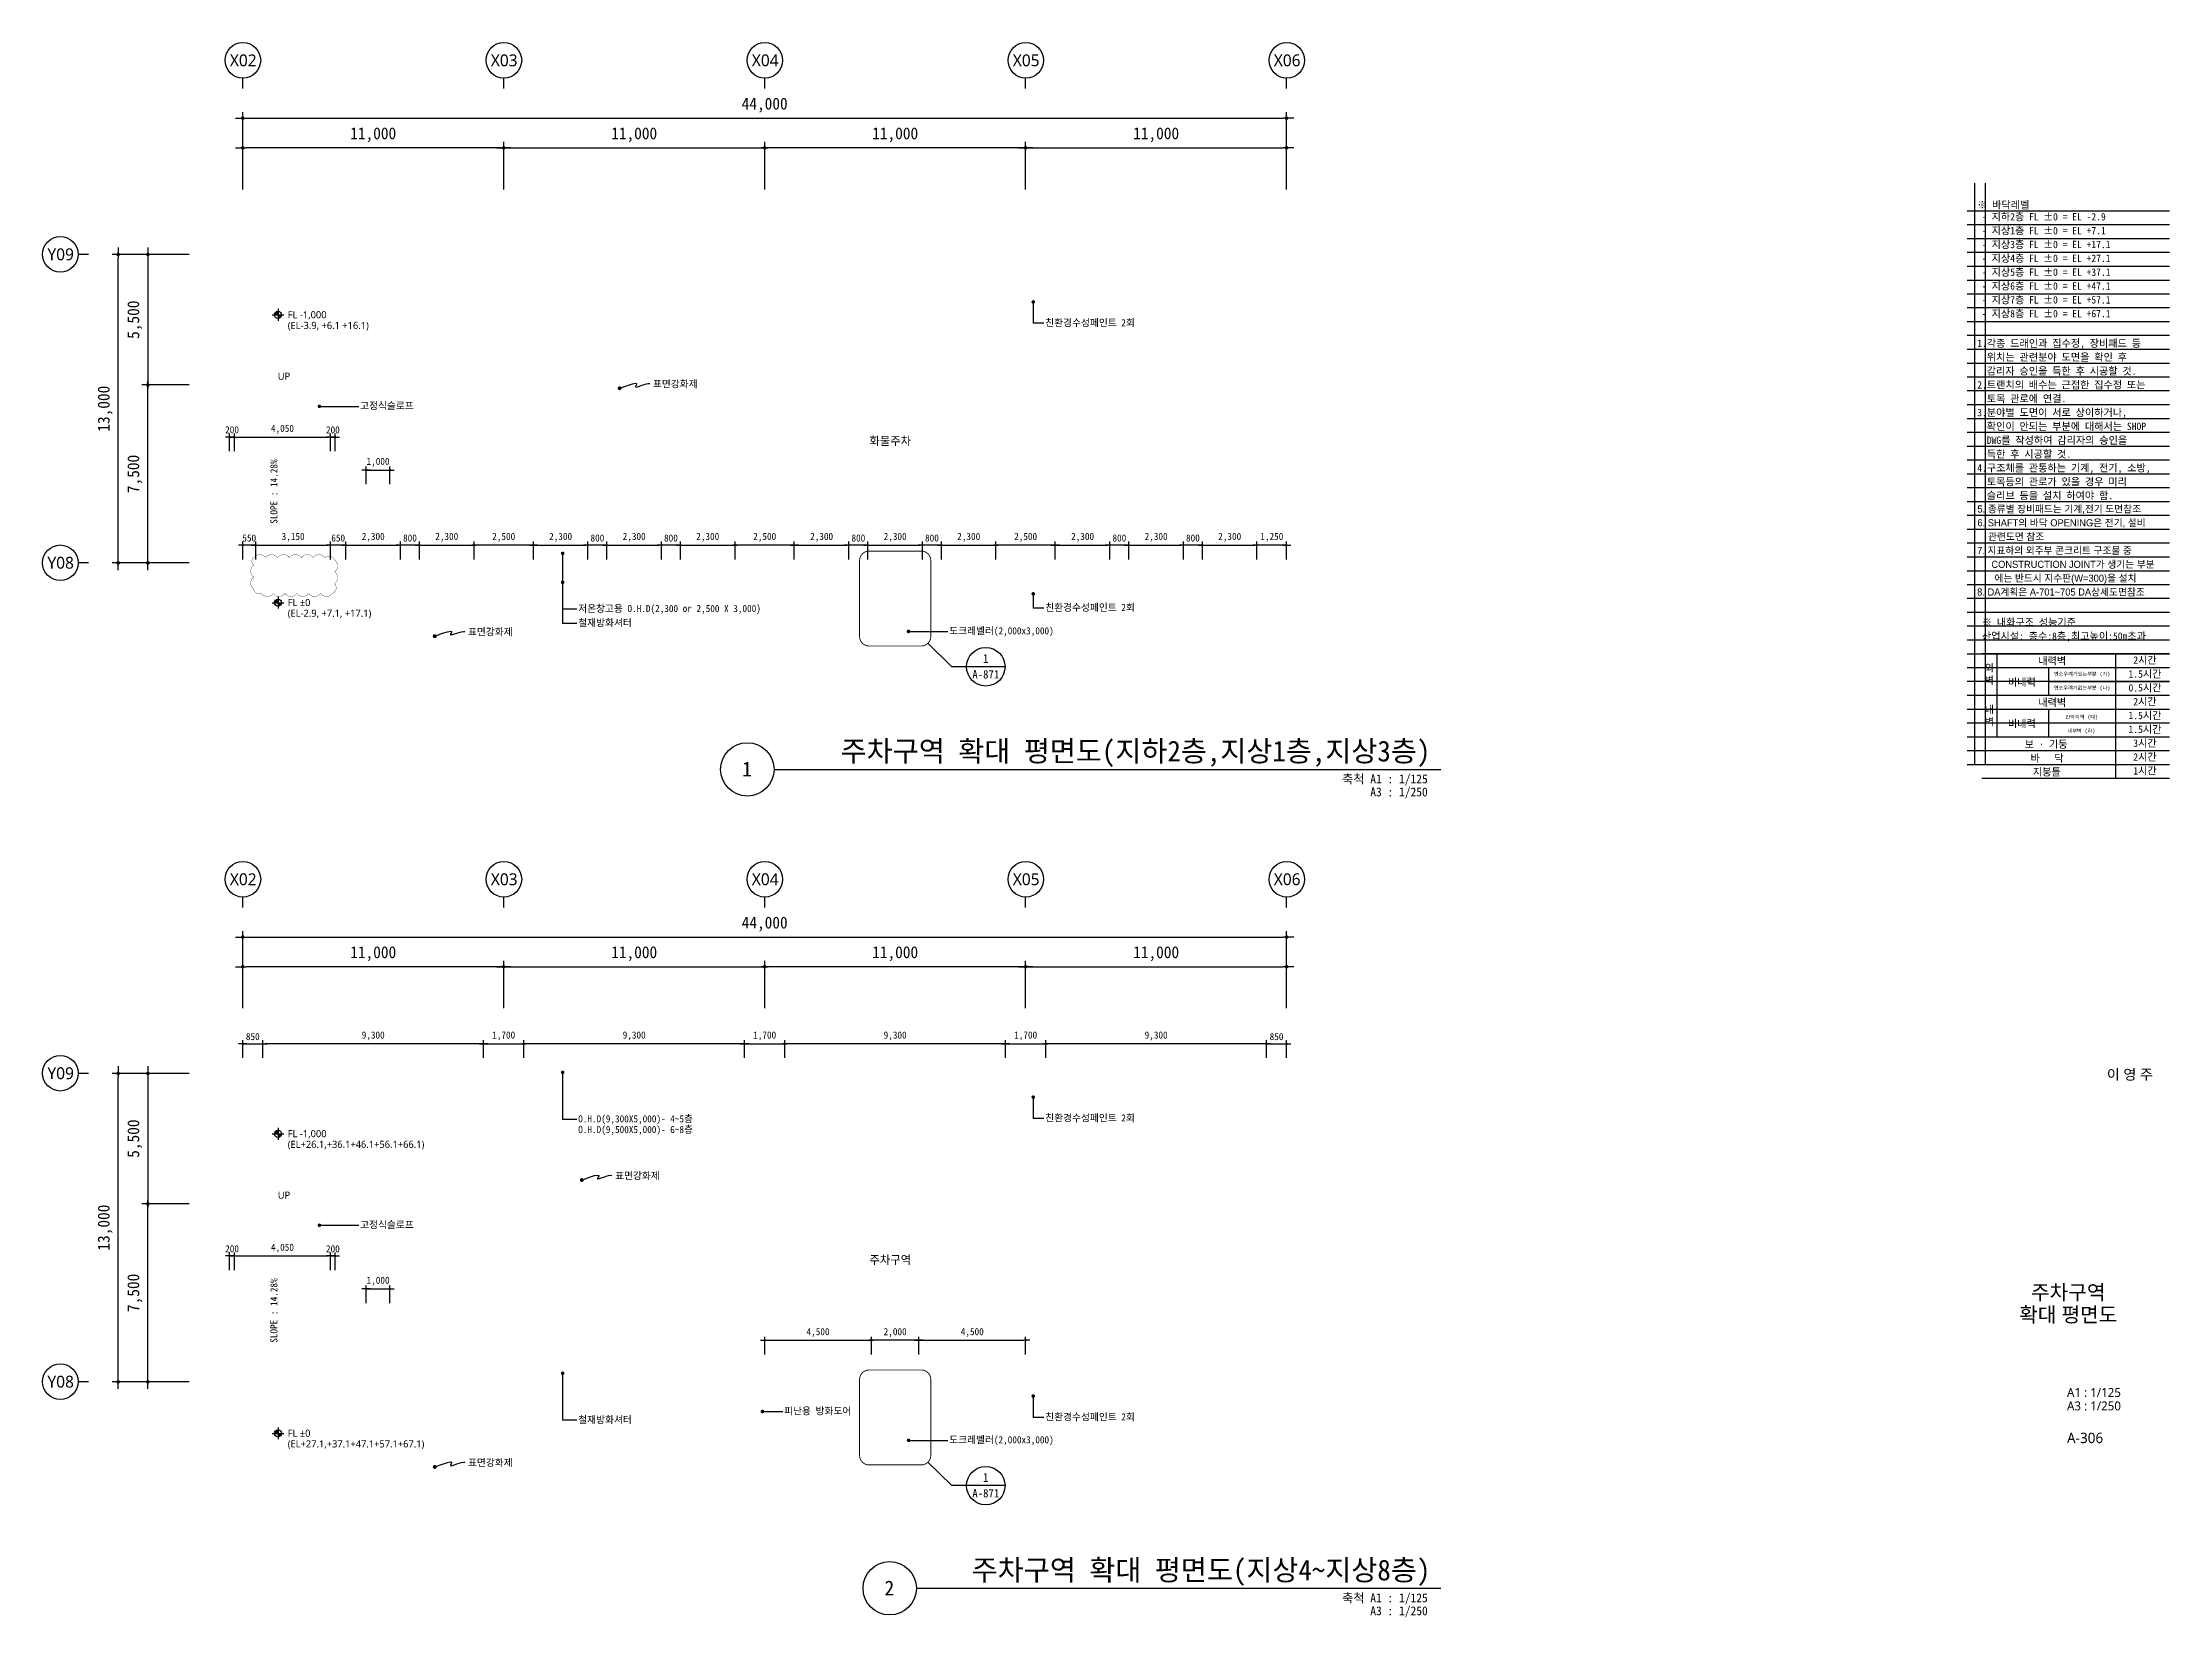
# Model space of a CAD drawing. Header units: inches. Extents: x 3675 to 732988, y -33059 to 70575.
# Drawn here: x 433340 to 522988, y 3452 to 69825 of the extents above; entities that cross this region are included whole.
import ezdxf
from ezdxf.enums import TextEntityAlignment as Align

# ---------------------------------------------------------------- set-up
doc = ezdxf.new("R2010")
doc.units = ezdxf.units.IN
doc.header["$MEASUREMENT"] = 0
doc.linetypes.add('DASHDOTX2', pattern=[2, 1, -0.5, 0, -0.5])
doc.layers.get('0').update_dxf_attribs({"linetype": 'CONTINUOUS'})
for name, color, linetype, lineweight in [('A-AXIS-BUBL', 7, 'CONTINUOUS', 25), ('A-BORD-TEXT', 3, 'CONTINUOUS', 25), ('A-DIMS', 7, 'CONTINUOUS', 25), ('A-MKXS-LEAD', 7, 'CONTINUOUS', 25), ('A-MKXS-MAK2', 3, 'DASHDOTX2', 25), ('A-MKXS-TEXT1', 3, 'CONTINUOUS', 25), ('A-MKXS-TEXT2', 7, 'CONTINUOUS', 25), ('A-MKXX-NAME', 3, 'CONTINUOUS', 25), ('A-XXXX-SYMB', 7, 'CONTINUOUS', 25), ('A-XXXX-TXT1', 3, 'CONTINUOUS', 25), ('A-XXXX-TXT2', 3, 'CONTINUOUS', 25), ('REV-202205', 20, 'CONTINUOUS', 25)]:
    doc.layers.add(name, color=color, linetype=linetype, lineweight=lineweight)
doc.layers.add('A-XXXX-NPLT', color=144, linetype='CONTINUOUS', plot=False)
doc.layers.add('T', color=3, linetype='CONTINUOUS')
doc.styles.add('HY울릉도L', font='H2GTRE.TTF')
doc.styles.add('돋움체', font='')
doc.styles.add('돋음', font='')
doc.styles.add('맑은 고딕', font='malgun.ttf')
doc.styles.add('맑은고딕', font='malgun.ttf')
doc.styles.get('돋움체').set_extended_font_data('DotumChe')
doc.styles.get('돋음').set_extended_font_data('Dotum')
doc.dimstyles.new('CDIM', dxfattribs={"dimtxt": 2, "dimasz": 0.6, "dimexe": 1, "dimexo": 1, "dimgap": 1, "dimtad": 1, "dimdec": 0, "dimrnd": 0.5, "dimzin": 0, "dimdsep": 32, "dimlunit": 6, "dimtxsty": 'HY울릉도L', "dimblk1": '_CIDOT', "dimblk2": '_CIDOT', "dimsah": 1, "dimcen": 4.5, "dimclrd": 2, "dimclre": 2, "dimclrt": 7, "dimadec": 0, "dimazin": 0, "dimtfac": 1, "dimtdec": 0, "dimtix": 1, "dimtmove": 2, "dimatfit": 1, "dimldrblk": '_CIDOT', "dimfxl": 1, "dimtolj": 1, "dimtzin": 0, "dimlwd": -1, "dimarcsym": 0})

msp = doc.modelspace()

# ---------------------------------------------------------------- texts
at = {"layer": 'A-BORD-TEXT', "style": '맑은고딕'}
msp.add_text('이 영 주', height=437.5, dxfattribs=at).set_placement((522290.4, 26115.3), align=Align.RIGHT)
for s, p in [('주차구역', (518721.9, 17153.1)), ('확대 평면도', (518721.9, 16215.6))]:
    msp.add_text(s, height=625, dxfattribs=at).set_placement(p, align=Align.MIDDLE_CENTER)
at = {"layer": 'A-MKXS-TEXT1', "style": '돋움체'}
for s, p in [('친환경수성페인트 2회', (475603, 58018.5)), ('표면강화제', (459067.4, 55439.5)), ('고정식슬로프', (446726.7, 54517.9)), ('저온창고용 O.H.D(2,300 or 2,500 X 3,000)', (455918.3, 45972.8)), ('친환경수성페인트 2회', (475603, 46018.5)), ('표면강화제', (451272.5, 44989.7)), ('철재방화셔터', (455918.3, 45372.8)), ('도크레벨러(2,000x3,000)', (471556.7, 45032.6)), ('O.H.D(9,300X5,000)- 4~5층', (455918.3, 24466.2)), ('O.H.D(9,500X5,000)- 6~8층', (455918.3, 24016.2)), ('친환경수성페인트 2회', (475603, 24506)), ('표면강화제', (457472.5, 22069.4)), ('고정식슬로프', (446726.7, 20005.4)), ('철재방화셔터', (455918.3, 11784.9)), ('피난용 방화도어', (464597.8, 12156)), ('친환경수성페인트 2회', (475603, 11906)), ('도크레벨러(2,000x3,000)', (471556.7, 10941.4)), ('표면강화제', (451272.5, 9980.6))]:
    msp.add_text(s, height=300, dxfattribs=at).set_placement(p, align=Align.MIDDLE_LEFT)
for p in [(443091.3, 49541.6), (443091.3, 15029.1)]:
    msp.add_text('SLOPE : 14.28%%%', height=300, rotation=90, dxfattribs=at).set_placement(p, align=Align.MIDDLE_LEFT)
at = {"layer": 'A-MKXS-TEXT2', "style": '돋움체'}
for s, height, p in [('1', 375, (473096.6, 43863.2)), ('A-871', 350, (473096.6, 43196.9)), ('1', 375, (473096.6, 9350.7)), ('A-871', 350, (473096.6, 8684.4))]:
    msp.add_text(s, height=height, dxfattribs=at).set_placement(p, align=Align.MIDDLE)
at = {"layer": 'A-MKXX-NAME', "style": '돋움체'}
for s, p in [('※ 바닥레벨', (514884.8, 62826.6)), (' - 지하2층 FL ±0 = EL -2.9', (514884.8, 62326.6)), (' - 지상1층 FL ±0 = EL +7.1', (514884.8, 61743.2)), (' - 지상3층 FL ±0 = EL +17.1', (514884.8, 61159.9)), (' - 지상4층 FL ±0 = EL +27.1', (514884.8, 60576.6)), (' - 지상5층 FL ±0 = EL +37.1', (514884.8, 59993.2)), (' - 지상6층 FL ±0 = EL +47.1', (514884.8, 59409.9)), (' - 지상7층 FL ±0 = EL +57.1', (514884.8, 58826.6)), (' - 지상8층 FL ±0 = EL +67.1', (514884.8, 58243.2))]:
    msp.add_text(s, height=312.5, dxfattribs=at).set_placement(p)
at = {"layer": 'A-MKXX-NAME', "style": '맑은고딕'}
for s, p in [('화물주차', (469071.4, 53033.7)), ('주차구역', (469071.4, 18521.2))]:
    msp.add_text(s, height=350, dxfattribs=at).set_placement(p, align=Align.MIDDLE_CENTER)
at = {"layer": 'A-XXXX-TXT1', "style": '돋움체'}
for s, p in [('주차구역 확대 평면도(지하2층,지상1층,지상3층)', (491830.8, 39263.8)), ('주차구역 확대 평면도(지상4~지상8층)', (491830.8, 4751.3))]:
    msp.add_text(s, height=875, dxfattribs=at).set_placement(p, align=Align.BOTTOM_RIGHT)
for s, p in [('1', (463032.8, 39206.4)), ('2', (469032.8, 4693.9))]:
    msp.add_text(s, height=625, dxfattribs=at).set_placement(p, align=Align.MIDDLE)
for s, p in [('축척 A1 : 1/125', (491725.5, 38977.7)), ('A3 : 1/250', (491725.5, 38430.5)), ('축척 A1 : 1/125', (491725.5, 4465.2)), ('A3 : 1/250', (491725.5, 3918))]:
    msp.add_text(s, height=375, dxfattribs=at).set_placement(p, align=Align.TOP_RIGHT)
at = {"layer": 'A-XXXX-TXT1', "style": '맑은고딕'}
for s, height, p in [('A1 : 1/125', 375, (518668.2, 12746.1)), ('A3 : 1/250', 375, (518668.2, 12179.2)), ('A-306', 437.5, (518668.2, 10799.7))]:
    msp.add_text(s, height=height, dxfattribs=at).set_placement(p)
at = {"layer": 'A-XXXX-TXT2', "ltscale": 0.2, "style": '맑은고딕'}
for s, p in [('X02', (441798.7, 69075.3)), ('X03', (452798.7, 69075.3)), ('X04', (463798.7, 69075.3)), ('X05', (474798.7, 69075.3)), ('X06', (485798.7, 69075.3)), ('Y09', (434103.8, 60900.8)), ('Y08', (434103.8, 47900.8)), ('X02', (441798.7, 34562.8)), ('X03', (452798.7, 34562.8)), ('X04', (463798.7, 34562.8)), ('X05', (474798.7, 34562.8)), ('X06', (485798.7, 34562.8)), ('Y09', (434103.8, 26388.3)), ('Y08', (434103.8, 13388.3))]:
    msp.add_text(s, height=500, dxfattribs=at).set_placement(p, align=Align.MIDDLE_CENTER)
at = {"layer": 'A-XXXX-TXT2'}
for s, height, style, p in [('FL -1,000', 300, '맑은고딕', (443675.9, 58353.5)), ('(EL-3.9, +6.1 +16.1)', 300, '맑은고딕', (443675.9, 57903.5)), ('1.각종 드래인과 집수정, 장비패드 등', 312.5, '돋움체', (514884.8, 57149.5)), ('  위치는 관련분야 도면을 확인 후', 312.5, '돋움체', (514884.8, 56566.2)), ('UP', 300, '맑은고딕', (443255.5, 55764)), ('2.트랜치의 배수는 근접한 집수정 또는', 312.5, '돋움체', (514884.8, 55399.5)), ('  감리자 승인을 득한 후 시공할 것.', 312.5, '돋움체', (514884.8, 55982.8)), ('  토목 관로에 연결.', 312.5, '돋움체', (514884.8, 54816.2)), ('3.분야별 도면이 서로 상이하거나, ', 312.5, '돋움체', (514884.8, 54232.8)), ('  확인이 안되는 부분에 대해서는 SHOP', 312.5, '돋움체', (514884.8, 53649.5)), ('  DWG를 작성하여 감리자의 승인을', 312.5, '돋움체', (514884.8, 53066.2)), ('4.구조체를 관통하는 기계, 전기, 소방,', 312.5, '돋움체', (514884.8, 51899.5)), ('  득한 후 시공할 것.', 312.5, '돋움체', (514884.8, 52482.8)), ('  토목등의 관로가 있을 경우 미리', 312.5, '돋움체', (514884.8, 51316.2)), ('  슬리브 등을 설치 하여야 함.', 312.5, '돋움체', (514884.8, 50732.8)), ('(EL-2.9, +7.1, +17.1)', 300, '맑은고딕', (443675.9, 45775.7)), ('FL %%P0', 300, '맑은고딕', (443675.9, 46225.7)), ('산업시설: 층수:8층,최고높이:50m초과', 312.5, '돋움체', (515081.3, 44809.4)), ('※ 내화구조 성능기준', 312.5, '돋움체', (515081.3, 45392.7)), ('(EL+26.1,+36.1+46.1+56.1+66.1)', 300, '맑은고딕', (443675.9, 23391)), ('FL -1,000', 300, '맑은고딕', (443675.9, 23841)), ('UP', 300, '맑은고딕', (443255.5, 21251.5)), ('(EL+27.1,+37.1+47.1+57.1+67.1)', 300, '맑은고딕', (443675.9, 10766.6)), ('FL %%P0', 300, '맑은고딕', (443675.9, 11216.6))]:
    msp.add_text(s, height=height, dxfattribs=dict(at, style=style)).set_placement(p, align=Align.MIDDLE_LEFT)
at = {"layer": 'A-XXXX-TXT2', "style": '돋움체'}
for s, height, p in [('내력벽', 312.5, (518045.9, 43767.7)), ('2시간', 312.5, (521956.3, 43799)), ('비내력', 312.5, (516764.7, 42871.9)), ('연소우려가있는부분 (가)', 156.25, (519301.3, 43215.6)), ('1.5시간', 312.5, (521956.3, 43215.6)), ('내력벽', 312.5, (518045.9, 42017.7)), ('연소우려가없는부분 (나)', 156.25, (519301.3, 42632.3)), ('0.5시간', 312.5, (521956.3, 42632.3)), ('2시간', 312.5, (521956.3, 42049)), ('비내력', 312.5, (516764.7, 41121.9)), ('간막이벽 (다)', 156.25, (519289.1, 41403.1)), ('1.5시간', 312.5, (521956.3, 41465.6)), ('보 · 기둥', 312.5, (517789.4, 40252.1)), ('내부벽 (라)', 156.25, (519274.2, 40819.8)), ('1.5시간', 312.5, (521956.3, 40882.3)), ('3시간', 312.5, (521956.3, 40299)), ('바   닥', 312.5, (517829, 39668.8)), ('2시간', 312.5, (521956.3, 39715.6)), ('지붕틀', 312.5, (517817.1, 39085.4)), ('1시간', 312.5, (521956.3, 39132.3))]:
    msp.add_text(s, height=height, dxfattribs=at).set_placement(p, align=Align.MIDDLE_CENTER)
at = {"layer": 'A-XXXX-TXT2', "char_height": 312.5, "attachment_point": 5, "style": '맑은 고딕'}
for s, width, insert in [('{\\fDotumChe|b0|i0|c129|p49;외\\P벽}', 996.018, (515393.1, 43189.4)), ('{\\fDotumChe|b0|i0|c129|p49;내\\P벽}', 1000, (515393.8, 41439.4))]:
    msp.add_mtext_dynamic_manual_height_columns(s, width=width, gutter_width=5000, heights=[0], dxfattribs=dict(at, insert=insert))
at = {"layer": 'T', "style": '돋음'}
for s, p in [('5. 종류별 장비패드는 기계,전기 도면참조', (514893.8, 50018.3)), ('6. SHAFT의 바닥 OPENING은 전기, 설비', (514893.8, 49434.9)), ('7. 지표하의 외주부 콘크리트 구조물 중 ', (514881.4, 48268.3)), ('   관련도면 참조', (515012.4, 48851.6)), ('    CONSTRUCTION JOINT가 생기는 부분', (515045.2, 47684.9)), ('8. DA계획은 A-701~705 DA상세도면참조 ', (514881.4, 46518.3)), ('에는 반드시 지수판(W=300)을 설치', (515613.1, 47101.6))]:
    msp.add_text(s, height=300, dxfattribs=at).set_placement(p)

# ---------------------------------------------------------------- blocks, each defined once
blk = doc.blocks.new('_CIDOT')
at = {"color": 0, "linetype": 'ByBlock'}
blk.add_line((2, 0), (-1, 0), dxfattribs=at)
at = {"color": 0, "linetype": 'ByBlock', "const_width": 0.5}
blk.add_lwpolyline([(-0.25, 0, 1), (0.25, 0, 1)], format="xyb", close=True, dxfattribs=at)
blk = doc.blocks.new('*D449')
at = {"layer": 'A-DIMS', "lineweight": -2, "transparency": 16777216}
for p, q in [((441427, 18087), (441427, 18837)), ((445477, 18087), (445477, 18837))]:
    blk.add_line(p, q, dxfattribs=at)
at = {"layer": 'A-DIMS', "transparency": 16777216}
blk.add_line((441517, 18687), (445387, 18687), dxfattribs=at)
at = {"layer": 'A-DIMS', "transparency": 16777216, "xscale": 90, "yscale": 90, "zscale": 90, "rotation": 180}
blk.add_blockref('_CIDOT', (441427, 18687), dxfattribs=at)
at = {"layer": 'A-DIMS', "transparency": 16777216, "xscale": 90, "yscale": 90, "zscale": 90}
blk.add_blockref('_CIDOT', (445477, 18687), dxfattribs=at)
at = {"layer": 'A-DIMS', "color": 3, "transparency": 16777216, "insert": (443452, 19016), "char_height": 300, "attachment_point": 5, "style": '돋움체'}
blk.add_mtext('\\A1;4,050', dxfattribs=at)
blk = doc.blocks.new('*D450')
at = {"layer": 'A-DIMS', "lineweight": -2, "transparency": 16777216}
for p, q in [((441227, 18087), (441227, 18837)), ((441427, 18087), (441427, 18837))]:
    blk.add_line(p, q, dxfattribs=at)
at = {"layer": 'A-DIMS', "transparency": 16777216}
for p, q in [((441137, 18687), (441047, 18687)), ((441427, 18687), (441227, 18687)), ((441517, 18687), (441607, 18687))]:
    blk.add_line(p, q, dxfattribs=at)
at = {"layer": 'A-DIMS', "transparency": 16777216, "xscale": 90, "yscale": 90, "zscale": 90}
blk.add_blockref('_CIDOT', (441227, 18687), dxfattribs=at)
at = {"layer": 'A-DIMS', "transparency": 16777216, "xscale": 90, "yscale": 90, "zscale": 90, "rotation": 180}
blk.add_blockref('_CIDOT', (441427, 18687), dxfattribs=at)
at = {"layer": 'A-DIMS', "color": 3, "transparency": 16777216, "insert": (441327, 18987), "char_height": 300, "attachment_point": 5, "style": '돋움체'}
blk.add_mtext('\\A1;200', dxfattribs=at)
blk = doc.blocks.new('*D451')
at = {"layer": 'A-DIMS', "lineweight": -2, "transparency": 16777216}
for p, q in [((445477, 18087), (445477, 18837)), ((445677, 18087), (445677, 18837))]:
    blk.add_line(p, q, dxfattribs=at)
at = {"layer": 'A-DIMS', "transparency": 16777216}
for p, q in [((445387, 18687), (445297, 18687)), ((445677, 18687), (445477, 18687)), ((445767, 18687), (445857, 18687))]:
    blk.add_line(p, q, dxfattribs=at)
at = {"layer": 'A-DIMS', "transparency": 16777216, "xscale": 90, "yscale": 90, "zscale": 90}
blk.add_blockref('_CIDOT', (445477, 18687), dxfattribs=at)
at = {"layer": 'A-DIMS', "transparency": 16777216, "xscale": 90, "yscale": 90, "zscale": 90, "rotation": 180}
blk.add_blockref('_CIDOT', (445677, 18687), dxfattribs=at)
at = {"layer": 'A-DIMS', "color": 3, "transparency": 16777216, "insert": (445577, 18987), "char_height": 300, "attachment_point": 5, "style": '돋움체'}
blk.add_mtext('\\A1;200', dxfattribs=at)
blk = doc.blocks.new('*D452')
at = {"layer": 'A-DIMS', "lineweight": -2, "transparency": 16777216}
for p, q in [((441777, 29125), (441777, 31125)), ((452777, 29125), (452777, 31125))]:
    blk.add_line(p, q, dxfattribs=at)
at = {"layer": 'A-DIMS', "transparency": 16777216}
blk.add_line((452627, 30875), (441927, 30875), dxfattribs=at)
at = {"layer": 'A-DIMS', "transparency": 16777216, "xscale": 150, "yscale": 150, "zscale": 150, "rotation": 180}
blk.add_blockref('_CIDOT', (441777, 30875), dxfattribs=at)
at = {"layer": 'A-DIMS', "transparency": 16777216, "xscale": 150, "yscale": 150, "zscale": 150}
blk.add_blockref('_CIDOT', (452777, 30875), dxfattribs=at)
at = {"layer": 'A-DIMS', "color": 3, "transparency": 16777216, "insert": (447277, 31423), "char_height": 500, "attachment_point": 5, "style": '돋움체'}
blk.add_mtext('\\A1;11,000', dxfattribs=at)
blk = doc.blocks.new('*D453')
at = {"layer": 'A-DIMS', "lineweight": -2, "transparency": 16777216}
for p, q in [((441777, 29125), (441777, 32375)), ((485777, 29125), (485777, 32375))]:
    blk.add_line(p, q, dxfattribs=at)
at = {"layer": 'A-DIMS', "transparency": 16777216}
blk.add_line((441927, 32125), (485627, 32125), dxfattribs=at)
at = {"layer": 'A-DIMS', "transparency": 16777216, "xscale": 150, "yscale": 150, "zscale": 150, "rotation": 180}
blk.add_blockref('_CIDOT', (441777, 32125), dxfattribs=at)
at = {"layer": 'A-DIMS', "transparency": 16777216, "xscale": 150, "yscale": 150, "zscale": 150}
blk.add_blockref('_CIDOT', (485777, 32125), dxfattribs=at)
at = {"layer": 'A-DIMS', "color": 3, "transparency": 16777216, "insert": (463777, 32673), "char_height": 500, "attachment_point": 5, "style": '돋움체'}
blk.add_mtext('\\A1;44,000', dxfattribs=at)
blk = doc.blocks.new('*D454')
at = {"layer": 'A-DIMS', "lineweight": -2, "transparency": 16777216}
for p, q in [((452777, 29125), (452777, 31125)), ((463777, 29125), (463777, 31125))]:
    blk.add_line(p, q, dxfattribs=at)
at = {"layer": 'A-DIMS', "transparency": 16777216}
blk.add_line((452927, 30875), (463627, 30875), dxfattribs=at)
at = {"layer": 'A-DIMS', "transparency": 16777216, "xscale": 150, "yscale": 150, "zscale": 150, "rotation": 180}
blk.add_blockref('_CIDOT', (452777, 30875), dxfattribs=at)
at = {"layer": 'A-DIMS', "transparency": 16777216, "xscale": 150, "yscale": 150, "zscale": 150}
blk.add_blockref('_CIDOT', (463777, 30875), dxfattribs=at)
at = {"layer": 'A-DIMS', "color": 3, "transparency": 16777216, "insert": (458277, 31423), "char_height": 500, "attachment_point": 5, "style": '돋움체'}
blk.add_mtext('\\A1;11,000', dxfattribs=at)
blk = doc.blocks.new('*D455')
at = {"layer": 'A-DIMS', "lineweight": -2, "transparency": 16777216}
for p, q in [((474777, 29125), (474777, 31125)), ((485777, 29125), (485777, 31125))]:
    blk.add_line(p, q, dxfattribs=at)
at = {"layer": 'A-DIMS', "transparency": 16777216}
blk.add_line((474927, 30875), (485627, 30875), dxfattribs=at)
at = {"layer": 'A-DIMS', "transparency": 16777216, "xscale": 150, "yscale": 150, "zscale": 150, "rotation": 180}
blk.add_blockref('_CIDOT', (474777, 30875), dxfattribs=at)
at = {"layer": 'A-DIMS', "transparency": 16777216, "xscale": 150, "yscale": 150, "zscale": 150}
blk.add_blockref('_CIDOT', (485777, 30875), dxfattribs=at)
at = {"layer": 'A-DIMS', "color": 3, "transparency": 16777216, "insert": (480277, 31423), "char_height": 500, "attachment_point": 5, "style": '돋움체'}
blk.add_mtext('\\A1;11,000', dxfattribs=at)
blk = doc.blocks.new('*D456')
at = {"layer": 'A-DIMS', "lineweight": -2, "transparency": 16777216}
for p, q in [((463777, 29125), (463777, 31125)), ((474777, 29125), (474777, 31125))]:
    blk.add_line(p, q, dxfattribs=at)
at = {"layer": 'A-DIMS', "transparency": 16777216}
blk.add_line((474627, 30875), (463927, 30875), dxfattribs=at)
at = {"layer": 'A-DIMS', "transparency": 16777216, "xscale": 150, "yscale": 150, "zscale": 150, "rotation": 180}
blk.add_blockref('_CIDOT', (463777, 30875), dxfattribs=at)
at = {"layer": 'A-DIMS', "transparency": 16777216, "xscale": 150, "yscale": 150, "zscale": 150}
blk.add_blockref('_CIDOT', (474777, 30875), dxfattribs=at)
at = {"layer": 'A-DIMS', "color": 3, "transparency": 16777216, "insert": (469277, 31423), "char_height": 500, "attachment_point": 5, "style": '돋움체'}
blk.add_mtext('\\A1;11,000', dxfattribs=at)
blk = doc.blocks.new('*D457')
at = {"layer": 'A-DIMS', "lineweight": -2, "transparency": 16777216}
for p, q in [((439527, 26381), (436277, 26381)), ((439527, 13381), (436277, 13381))]:
    blk.add_line(p, q, dxfattribs=at)
at = {"layer": 'A-DIMS', "transparency": 16777216}
blk.add_line((436527, 13531), (436527, 26231), dxfattribs=at)
at = {"layer": 'A-DIMS', "transparency": 16777216, "xscale": 150, "yscale": 150, "zscale": 150}
for p, rotation in [((436527, 26381), 90), ((436527, 13381), 270)]:
    blk.add_blockref('_CIDOT', p, dxfattribs=dict(at, rotation=rotation))
at = {"layer": 'A-DIMS', "color": 3, "transparency": 16777216, "insert": (435980, 19881), "char_height": 500, "attachment_point": 5, "rotation": 90, "style": '돋움체'}
blk.add_mtext('\\A1;13,000', dxfattribs=at)
blk = doc.blocks.new('*D458')
at = {"layer": 'A-DIMS', "lineweight": -2, "transparency": 16777216}
for p, q in [((453627, 27031), (453627, 27781)), ((462927, 27031), (462927, 27781))]:
    blk.add_line(p, q, dxfattribs=at)
at = {"layer": 'A-DIMS', "transparency": 16777216}
blk.add_line((462837, 27631), (453717, 27631), dxfattribs=at)
at = {"layer": 'A-DIMS', "transparency": 16777216, "xscale": 90, "yscale": 90, "zscale": 90, "rotation": 180}
blk.add_blockref('_CIDOT', (453627, 27631), dxfattribs=at)
at = {"layer": 'A-DIMS', "transparency": 16777216, "xscale": 90, "yscale": 90, "zscale": 90}
blk.add_blockref('_CIDOT', (462927, 27631), dxfattribs=at)
at = {"layer": 'A-DIMS', "color": 3, "transparency": 16777216, "insert": (458277, 27959), "char_height": 300, "attachment_point": 5, "style": '돋움체'}
blk.add_mtext('\\A1;9,300', dxfattribs=at)
blk = doc.blocks.new('*D459')
at = {"layer": 'A-DIMS', "lineweight": -2, "transparency": 16777216}
for p, q in [((451927, 27031), (451927, 27781)), ((453627, 27031), (453627, 27781))]:
    blk.add_line(p, q, dxfattribs=at)
at = {"layer": 'A-DIMS', "transparency": 16777216}
blk.add_line((452017, 27631), (453537, 27631), dxfattribs=at)
at = {"layer": 'A-DIMS', "transparency": 16777216, "xscale": 90, "yscale": 90, "zscale": 90, "rotation": 180}
blk.add_blockref('_CIDOT', (451927, 27631), dxfattribs=at)
at = {"layer": 'A-DIMS', "transparency": 16777216, "xscale": 90, "yscale": 90, "zscale": 90}
blk.add_blockref('_CIDOT', (453627, 27631), dxfattribs=at)
at = {"layer": 'A-DIMS', "color": 3, "transparency": 16777216, "insert": (452777, 27959), "char_height": 300, "attachment_point": 5, "style": '돋움체'}
blk.add_mtext('\\A1;1,700', dxfattribs=at)
blk = doc.blocks.new('*D460')
at = {"layer": 'A-DIMS', "lineweight": -2, "transparency": 16777216}
for p, q in [((464627, 27031), (464627, 27781)), ((473927, 27031), (473927, 27781))]:
    blk.add_line(p, q, dxfattribs=at)
at = {"layer": 'A-DIMS', "transparency": 16777216}
blk.add_line((473837, 27631), (464717, 27631), dxfattribs=at)
at = {"layer": 'A-DIMS', "transparency": 16777216, "xscale": 90, "yscale": 90, "zscale": 90, "rotation": 180}
blk.add_blockref('_CIDOT', (464627, 27631), dxfattribs=at)
at = {"layer": 'A-DIMS', "transparency": 16777216, "xscale": 90, "yscale": 90, "zscale": 90}
blk.add_blockref('_CIDOT', (473927, 27631), dxfattribs=at)
at = {"layer": 'A-DIMS', "color": 3, "transparency": 16777216, "insert": (469277, 27959), "char_height": 300, "attachment_point": 5, "style": '돋움체'}
blk.add_mtext('\\A1;9,300', dxfattribs=at)
blk = doc.blocks.new('*D461')
at = {"layer": 'A-DIMS', "lineweight": -2, "transparency": 16777216}
for p, q in [((462927, 27031), (462927, 27781)), ((464627, 27031), (464627, 27781))]:
    blk.add_line(p, q, dxfattribs=at)
at = {"layer": 'A-DIMS', "transparency": 16777216}
blk.add_line((463017, 27631), (464537, 27631), dxfattribs=at)
at = {"layer": 'A-DIMS', "transparency": 16777216, "xscale": 90, "yscale": 90, "zscale": 90, "rotation": 180}
blk.add_blockref('_CIDOT', (462927, 27631), dxfattribs=at)
at = {"layer": 'A-DIMS', "transparency": 16777216, "xscale": 90, "yscale": 90, "zscale": 90}
blk.add_blockref('_CIDOT', (464627, 27631), dxfattribs=at)
at = {"layer": 'A-DIMS', "color": 3, "transparency": 16777216, "insert": (463777, 27959), "char_height": 300, "attachment_point": 5, "style": '돋움체'}
blk.add_mtext('\\A1;1,700', dxfattribs=at)
blk = doc.blocks.new('*D462')
at = {"layer": 'A-DIMS', "lineweight": -2, "transparency": 16777216}
for p, q in [((475627, 27031), (475627, 27781)), ((484927, 27031), (484927, 27781))]:
    blk.add_line(p, q, dxfattribs=at)
at = {"layer": 'A-DIMS', "transparency": 16777216}
blk.add_line((484837, 27631), (475717, 27631), dxfattribs=at)
at = {"layer": 'A-DIMS', "transparency": 16777216, "xscale": 90, "yscale": 90, "zscale": 90, "rotation": 180}
blk.add_blockref('_CIDOT', (475627, 27631), dxfattribs=at)
at = {"layer": 'A-DIMS', "transparency": 16777216, "xscale": 90, "yscale": 90, "zscale": 90}
blk.add_blockref('_CIDOT', (484927, 27631), dxfattribs=at)
at = {"layer": 'A-DIMS', "color": 3, "transparency": 16777216, "insert": (480277, 27959), "char_height": 300, "attachment_point": 5, "style": '돋움체'}
blk.add_mtext('\\A1;9,300', dxfattribs=at)
blk = doc.blocks.new('*D463')
at = {"layer": 'A-DIMS', "lineweight": -2, "transparency": 16777216}
for p, q in [((473927, 27031), (473927, 27781)), ((475627, 27031), (475627, 27781))]:
    blk.add_line(p, q, dxfattribs=at)
at = {"layer": 'A-DIMS', "transparency": 16777216}
blk.add_line((474017, 27631), (475537, 27631), dxfattribs=at)
at = {"layer": 'A-DIMS', "transparency": 16777216, "xscale": 90, "yscale": 90, "zscale": 90, "rotation": 180}
blk.add_blockref('_CIDOT', (473927, 27631), dxfattribs=at)
at = {"layer": 'A-DIMS', "transparency": 16777216, "xscale": 90, "yscale": 90, "zscale": 90}
blk.add_blockref('_CIDOT', (475627, 27631), dxfattribs=at)
at = {"layer": 'A-DIMS', "color": 3, "transparency": 16777216, "insert": (474777, 27959), "char_height": 300, "attachment_point": 5, "style": '돋움체'}
blk.add_mtext('\\A1;1,700', dxfattribs=at)
blk = doc.blocks.new('*D464')
at = {"layer": 'A-DIMS', "transparency": 16777216}
for p, q in [((484837, 27631), (484747, 27631)), ((484927, 27631), (485777, 27631)), ((485867, 27631), (485957, 27631))]:
    blk.add_line(p, q, dxfattribs=at)
at = {"layer": 'A-DIMS', "lineweight": -2, "transparency": 16777216}
for p, q in [((484927, 27031), (484927, 27781)), ((485777, 27031), (485777, 27781))]:
    blk.add_line(p, q, dxfattribs=at)
at = {"layer": 'A-DIMS', "transparency": 16777216, "xscale": 90, "yscale": 90, "zscale": 90}
blk.add_blockref('_CIDOT', (484927, 27631), dxfattribs=at)
at = {"layer": 'A-DIMS', "transparency": 16777216, "xscale": 90, "yscale": 90, "zscale": 90, "rotation": 180}
blk.add_blockref('_CIDOT', (485777, 27631), dxfattribs=at)
at = {"layer": 'A-DIMS', "color": 3, "transparency": 16777216, "insert": (485352, 27931), "char_height": 300, "attachment_point": 5, "style": '돋움체'}
blk.add_mtext('\\A1;850', dxfattribs=at)
blk = doc.blocks.new('*D465')
at = {"layer": 'A-DIMS', "lineweight": -2, "transparency": 16777216}
for p, q in [((442627, 27031), (442627, 27781)), ((451927, 27031), (451927, 27781))]:
    blk.add_line(p, q, dxfattribs=at)
at = {"layer": 'A-DIMS', "transparency": 16777216}
blk.add_line((451837, 27631), (442717, 27631), dxfattribs=at)
at = {"layer": 'A-DIMS', "transparency": 16777216, "xscale": 90, "yscale": 90, "zscale": 90, "rotation": 180}
blk.add_blockref('_CIDOT', (442627, 27631), dxfattribs=at)
at = {"layer": 'A-DIMS', "transparency": 16777216, "xscale": 90, "yscale": 90, "zscale": 90}
blk.add_blockref('_CIDOT', (451927, 27631), dxfattribs=at)
at = {"layer": 'A-DIMS', "color": 3, "transparency": 16777216, "insert": (447277, 27959), "char_height": 300, "attachment_point": 5, "style": '돋움체'}
blk.add_mtext('\\A1;9,300', dxfattribs=at)
blk = doc.blocks.new('*D466')
at = {"layer": 'A-DIMS', "transparency": 16777216}
for p, q in [((441687, 27631), (441597, 27631)), ((441777, 27631), (442627, 27631)), ((442717, 27631), (442807, 27631))]:
    blk.add_line(p, q, dxfattribs=at)
at = {"layer": 'A-DIMS', "lineweight": -2, "transparency": 16777216}
for p, q in [((441777, 27031), (441777, 27781)), ((442627, 27031), (442627, 27781))]:
    blk.add_line(p, q, dxfattribs=at)
at = {"layer": 'A-DIMS', "transparency": 16777216, "xscale": 90, "yscale": 90, "zscale": 90}
blk.add_blockref('_CIDOT', (441777, 27631), dxfattribs=at)
at = {"layer": 'A-DIMS', "transparency": 16777216, "xscale": 90, "yscale": 90, "zscale": 90, "rotation": 180}
blk.add_blockref('_CIDOT', (442627, 27631), dxfattribs=at)
at = {"layer": 'A-DIMS', "color": 3, "transparency": 16777216, "insert": (442202, 27931), "char_height": 300, "attachment_point": 5, "style": '돋움체'}
blk.add_mtext('\\A1;850', dxfattribs=at)
blk = doc.blocks.new('*D467')
at = {"layer": 'A-DIMS', "transparency": 16777216}
for p, q in [((446892, 17297), (446802, 17297)), ((446982, 17297), (447982, 17297)), ((448072, 17297), (448162, 17297))]:
    blk.add_line(p, q, dxfattribs=at)
at = {"layer": 'A-DIMS', "lineweight": -2, "transparency": 16777216}
for p, q in [((446982, 16697), (446982, 17447)), ((447982, 16697), (447982, 17447))]:
    blk.add_line(p, q, dxfattribs=at)
at = {"layer": 'A-DIMS', "transparency": 16777216, "xscale": 90, "yscale": 90, "zscale": 90}
blk.add_blockref('_CIDOT', (446982, 17297), dxfattribs=at)
at = {"layer": 'A-DIMS', "transparency": 16777216, "xscale": 90, "yscale": 90, "zscale": 90, "rotation": 180}
blk.add_blockref('_CIDOT', (447982, 17297), dxfattribs=at)
at = {"layer": 'A-DIMS', "color": 3, "transparency": 16777216, "insert": (447482, 17626), "char_height": 300, "attachment_point": 5, "style": '돋움체'}
blk.add_mtext('\\A1;1,000', dxfattribs=at)
blk = doc.blocks.new('*D474')
at = {"layer": 'A-DIMS', "transparency": 16777216}
for p, q in [((445387, 48643), (445297, 48643)), ((446127, 48643), (445477, 48643)), ((446217, 48643), (446307, 48643))]:
    blk.add_line(p, q, dxfattribs=at)
at = {"layer": 'A-DIMS', "lineweight": -2, "transparency": 16777216}
for p, q in [((445477, 48043), (445477, 48793)), ((446127, 48043), (446127, 48793))]:
    blk.add_line(p, q, dxfattribs=at)
at = {"layer": 'A-DIMS', "transparency": 16777216, "xscale": 90, "yscale": 90, "zscale": 90}
blk.add_blockref('_CIDOT', (445477, 48643), dxfattribs=at)
at = {"layer": 'A-DIMS', "transparency": 16777216, "xscale": 90, "yscale": 90, "zscale": 90, "rotation": 180}
blk.add_blockref('_CIDOT', (446127, 48643), dxfattribs=at)
at = {"layer": 'A-DIMS', "color": 3, "transparency": 16777216, "insert": (445802, 48943), "char_height": 300, "attachment_point": 5, "style": '돋움체'}
blk.add_mtext('\\A1;650', dxfattribs=at)
blk = doc.blocks.new('*D475')
at = {"layer": 'A-DIMS', "lineweight": -2, "transparency": 16777216}
for p, q in [((446127, 48043), (446127, 48793)), ((448427, 48043), (448427, 48793))]:
    blk.add_line(p, q, dxfattribs=at)
at = {"layer": 'A-DIMS', "transparency": 16777216}
blk.add_line((446217, 48643), (448337, 48643), dxfattribs=at)
at = {"layer": 'A-DIMS', "transparency": 16777216, "xscale": 90, "yscale": 90, "zscale": 90, "rotation": 180}
blk.add_blockref('_CIDOT', (446127, 48643), dxfattribs=at)
at = {"layer": 'A-DIMS', "transparency": 16777216, "xscale": 90, "yscale": 90, "zscale": 90}
blk.add_blockref('_CIDOT', (448427, 48643), dxfattribs=at)
at = {"layer": 'A-DIMS', "color": 3, "transparency": 16777216, "insert": (447277, 48972), "char_height": 300, "attachment_point": 5, "style": '돋움체'}
blk.add_mtext('\\A1;2,300', dxfattribs=at)
blk = doc.blocks.new('*D476')
at = {"layer": 'A-DIMS', "lineweight": -2, "transparency": 16777216}
for p, q in [((451527, 48043), (451527, 48793)), ((454027, 48043), (454027, 48793))]:
    blk.add_line(p, q, dxfattribs=at)
at = {"layer": 'A-DIMS', "transparency": 16777216}
blk.add_line((453937, 48643), (451617, 48643), dxfattribs=at)
at = {"layer": 'A-DIMS', "transparency": 16777216, "xscale": 90, "yscale": 90, "zscale": 90, "rotation": 180}
blk.add_blockref('_CIDOT', (451527, 48643), dxfattribs=at)
at = {"layer": 'A-DIMS', "transparency": 16777216, "xscale": 90, "yscale": 90, "zscale": 90}
blk.add_blockref('_CIDOT', (454027, 48643), dxfattribs=at)
at = {"layer": 'A-DIMS', "color": 3, "transparency": 16777216, "insert": (452777, 48972), "char_height": 300, "attachment_point": 5, "style": '돋움체'}
blk.add_mtext('\\A1;2,500', dxfattribs=at)
blk = doc.blocks.new('*D477')
at = {"layer": 'A-DIMS', "lineweight": -2, "transparency": 16777216}
for p, q in [((442327, 48043), (442327, 48793)), ((445477, 48043), (445477, 48793))]:
    blk.add_line(p, q, dxfattribs=at)
at = {"layer": 'A-DIMS', "transparency": 16777216}
blk.add_line((442417, 48643), (445387, 48643), dxfattribs=at)
at = {"layer": 'A-DIMS', "transparency": 16777216, "xscale": 90, "yscale": 90, "zscale": 90, "rotation": 180}
blk.add_blockref('_CIDOT', (442327, 48643), dxfattribs=at)
at = {"layer": 'A-DIMS', "transparency": 16777216, "xscale": 90, "yscale": 90, "zscale": 90}
blk.add_blockref('_CIDOT', (445477, 48643), dxfattribs=at)
at = {"layer": 'A-DIMS', "color": 3, "transparency": 16777216, "insert": (443902, 48972), "char_height": 300, "attachment_point": 5, "style": '돋움체'}
blk.add_mtext('\\A1;3,150', dxfattribs=at)
blk = doc.blocks.new('*D478')
at = {"layer": 'A-DIMS', "transparency": 16777216}
for p, q in [((441687, 48643), (441597, 48643)), ((442327, 48643), (441777, 48643)), ((442417, 48643), (442507, 48643))]:
    blk.add_line(p, q, dxfattribs=at)
at = {"layer": 'A-DIMS', "lineweight": -2, "transparency": 16777216}
for p, q in [((441777, 48043), (441777, 48793)), ((442327, 48043), (442327, 48793))]:
    blk.add_line(p, q, dxfattribs=at)
at = {"layer": 'A-DIMS', "transparency": 16777216, "xscale": 90, "yscale": 90, "zscale": 90}
blk.add_blockref('_CIDOT', (441777, 48643), dxfattribs=at)
at = {"layer": 'A-DIMS', "transparency": 16777216, "xscale": 90, "yscale": 90, "zscale": 90, "rotation": 180}
blk.add_blockref('_CIDOT', (442327, 48643), dxfattribs=at)
at = {"layer": 'A-DIMS', "color": 3, "transparency": 16777216, "insert": (442052, 48943), "char_height": 300, "attachment_point": 5, "style": '돋움체'}
blk.add_mtext('\\A1;550', dxfattribs=at)
blk = doc.blocks.new('*D479')
at = {"layer": 'A-DIMS', "transparency": 16777216}
for p, q in [((448337, 48643), (448247, 48643)), ((449227, 48643), (448427, 48643)), ((449317, 48643), (449407, 48643))]:
    blk.add_line(p, q, dxfattribs=at)
at = {"layer": 'A-DIMS', "lineweight": -2, "transparency": 16777216}
for p, q in [((448427, 48043), (448427, 48793)), ((449227, 48043), (449227, 48793))]:
    blk.add_line(p, q, dxfattribs=at)
at = {"layer": 'A-DIMS', "transparency": 16777216, "xscale": 90, "yscale": 90, "zscale": 90}
blk.add_blockref('_CIDOT', (448427, 48643), dxfattribs=at)
at = {"layer": 'A-DIMS', "transparency": 16777216, "xscale": 90, "yscale": 90, "zscale": 90, "rotation": 180}
blk.add_blockref('_CIDOT', (449227, 48643), dxfattribs=at)
at = {"layer": 'A-DIMS', "color": 3, "transparency": 16777216, "insert": (448827, 48943), "char_height": 300, "attachment_point": 5, "style": '돋움체'}
blk.add_mtext('\\A1;800', dxfattribs=at)
blk = doc.blocks.new('*D480')
at = {"layer": 'A-DIMS', "lineweight": -2, "transparency": 16777216}
for p, q in [((449227, 48043), (449227, 48793)), ((451527, 48043), (451527, 48793))]:
    blk.add_line(p, q, dxfattribs=at)
at = {"layer": 'A-DIMS', "transparency": 16777216}
blk.add_line((449317, 48643), (451437, 48643), dxfattribs=at)
at = {"layer": 'A-DIMS', "transparency": 16777216, "xscale": 90, "yscale": 90, "zscale": 90, "rotation": 180}
blk.add_blockref('_CIDOT', (449227, 48643), dxfattribs=at)
at = {"layer": 'A-DIMS', "transparency": 16777216, "xscale": 90, "yscale": 90, "zscale": 90}
blk.add_blockref('_CIDOT', (451527, 48643), dxfattribs=at)
at = {"layer": 'A-DIMS', "color": 3, "transparency": 16777216, "insert": (450377, 48972), "char_height": 300, "attachment_point": 5, "style": '돋움체'}
blk.add_mtext('\\A1;2,300', dxfattribs=at)
blk = doc.blocks.new('*D481')
at = {"layer": 'A-DIMS', "lineweight": -2, "transparency": 16777216}
for p, q in [((454027, 48043), (454027, 48793)), ((456327, 48043), (456327, 48793))]:
    blk.add_line(p, q, dxfattribs=at)
at = {"layer": 'A-DIMS', "transparency": 16777216}
blk.add_line((454117, 48643), (456237, 48643), dxfattribs=at)
at = {"layer": 'A-DIMS', "transparency": 16777216, "xscale": 90, "yscale": 90, "zscale": 90, "rotation": 180}
blk.add_blockref('_CIDOT', (454027, 48643), dxfattribs=at)
at = {"layer": 'A-DIMS', "transparency": 16777216, "xscale": 90, "yscale": 90, "zscale": 90}
blk.add_blockref('_CIDOT', (456327, 48643), dxfattribs=at)
at = {"layer": 'A-DIMS', "color": 3, "transparency": 16777216, "insert": (455177, 48972), "char_height": 300, "attachment_point": 5, "style": '돋움체'}
blk.add_mtext('\\A1;2,300', dxfattribs=at)
blk = doc.blocks.new('*D482')
at = {"layer": 'A-DIMS', "transparency": 16777216}
for p, q in [((456237, 48643), (456147, 48643)), ((457127, 48643), (456327, 48643)), ((457217, 48643), (457307, 48643))]:
    blk.add_line(p, q, dxfattribs=at)
at = {"layer": 'A-DIMS', "lineweight": -2, "transparency": 16777216}
for p, q in [((456327, 48043), (456327, 48793)), ((457127, 48043), (457127, 48793))]:
    blk.add_line(p, q, dxfattribs=at)
at = {"layer": 'A-DIMS', "transparency": 16777216, "xscale": 90, "yscale": 90, "zscale": 90}
blk.add_blockref('_CIDOT', (456327, 48643), dxfattribs=at)
at = {"layer": 'A-DIMS', "transparency": 16777216, "xscale": 90, "yscale": 90, "zscale": 90, "rotation": 180}
blk.add_blockref('_CIDOT', (457127, 48643), dxfattribs=at)
at = {"layer": 'A-DIMS', "color": 3, "transparency": 16777216, "insert": (456727, 48943), "char_height": 300, "attachment_point": 5, "style": '돋움체'}
blk.add_mtext('\\A1;800', dxfattribs=at)
blk = doc.blocks.new('*D483')
at = {"layer": 'A-DIMS', "lineweight": -2, "transparency": 16777216}
for p, q in [((457127, 48043), (457127, 48793)), ((459427, 48043), (459427, 48793))]:
    blk.add_line(p, q, dxfattribs=at)
at = {"layer": 'A-DIMS', "transparency": 16777216}
blk.add_line((457217, 48643), (459337, 48643), dxfattribs=at)
at = {"layer": 'A-DIMS', "transparency": 16777216, "xscale": 90, "yscale": 90, "zscale": 90, "rotation": 180}
blk.add_blockref('_CIDOT', (457127, 48643), dxfattribs=at)
at = {"layer": 'A-DIMS', "transparency": 16777216, "xscale": 90, "yscale": 90, "zscale": 90}
blk.add_blockref('_CIDOT', (459427, 48643), dxfattribs=at)
at = {"layer": 'A-DIMS', "color": 3, "transparency": 16777216, "insert": (458277, 48972), "char_height": 300, "attachment_point": 5, "style": '돋움체'}
blk.add_mtext('\\A1;2,300', dxfattribs=at)
blk = doc.blocks.new('*D484')
at = {"layer": 'A-DIMS', "transparency": 16777216}
for p, q in [((459337, 48643), (459247, 48643)), ((460227, 48643), (459427, 48643)), ((460317, 48643), (460407, 48643))]:
    blk.add_line(p, q, dxfattribs=at)
at = {"layer": 'A-DIMS', "lineweight": -2, "transparency": 16777216}
for p, q in [((459427, 48043), (459427, 48793)), ((460227, 48043), (460227, 48793))]:
    blk.add_line(p, q, dxfattribs=at)
at = {"layer": 'A-DIMS', "transparency": 16777216, "xscale": 90, "yscale": 90, "zscale": 90}
blk.add_blockref('_CIDOT', (459427, 48643), dxfattribs=at)
at = {"layer": 'A-DIMS', "transparency": 16777216, "xscale": 90, "yscale": 90, "zscale": 90, "rotation": 180}
blk.add_blockref('_CIDOT', (460227, 48643), dxfattribs=at)
at = {"layer": 'A-DIMS', "color": 3, "transparency": 16777216, "insert": (459827, 48943), "char_height": 300, "attachment_point": 5, "style": '돋움체'}
blk.add_mtext('\\A1;800', dxfattribs=at)
blk = doc.blocks.new('*D485')
at = {"layer": 'A-DIMS', "lineweight": -2, "transparency": 16777216}
for p, q in [((460227, 48043), (460227, 48793)), ((462527, 48043), (462527, 48793))]:
    blk.add_line(p, q, dxfattribs=at)
at = {"layer": 'A-DIMS', "transparency": 16777216}
blk.add_line((460317, 48643), (462437, 48643), dxfattribs=at)
at = {"layer": 'A-DIMS', "transparency": 16777216, "xscale": 90, "yscale": 90, "zscale": 90, "rotation": 180}
blk.add_blockref('_CIDOT', (460227, 48643), dxfattribs=at)
at = {"layer": 'A-DIMS', "transparency": 16777216, "xscale": 90, "yscale": 90, "zscale": 90}
blk.add_blockref('_CIDOT', (462527, 48643), dxfattribs=at)
at = {"layer": 'A-DIMS', "color": 3, "transparency": 16777216, "insert": (461377, 48972), "char_height": 300, "attachment_point": 5, "style": '돋움체'}
blk.add_mtext('\\A1;2,300', dxfattribs=at)
blk = doc.blocks.new('*D486')
at = {"layer": 'A-DIMS', "lineweight": -2, "transparency": 16777216}
for p, q in [((462527, 48043), (462527, 48793)), ((465027, 48043), (465027, 48793))]:
    blk.add_line(p, q, dxfattribs=at)
at = {"layer": 'A-DIMS', "transparency": 16777216}
blk.add_line((464937, 48643), (462617, 48643), dxfattribs=at)
at = {"layer": 'A-DIMS', "transparency": 16777216, "xscale": 90, "yscale": 90, "zscale": 90, "rotation": 180}
blk.add_blockref('_CIDOT', (462527, 48643), dxfattribs=at)
at = {"layer": 'A-DIMS', "transparency": 16777216, "xscale": 90, "yscale": 90, "zscale": 90}
blk.add_blockref('_CIDOT', (465027, 48643), dxfattribs=at)
at = {"layer": 'A-DIMS', "color": 3, "transparency": 16777216, "insert": (463777, 48972), "char_height": 300, "attachment_point": 5, "style": '돋움체'}
blk.add_mtext('\\A1;2,500', dxfattribs=at)
blk = doc.blocks.new('*D487')
at = {"layer": 'A-DIMS', "lineweight": -2, "transparency": 16777216}
for p, q in [((465027, 48043), (465027, 48793)), ((467327, 48043), (467327, 48793))]:
    blk.add_line(p, q, dxfattribs=at)
at = {"layer": 'A-DIMS', "transparency": 16777216}
blk.add_line((465117, 48643), (467237, 48643), dxfattribs=at)
at = {"layer": 'A-DIMS', "transparency": 16777216, "xscale": 90, "yscale": 90, "zscale": 90, "rotation": 180}
blk.add_blockref('_CIDOT', (465027, 48643), dxfattribs=at)
at = {"layer": 'A-DIMS', "transparency": 16777216, "xscale": 90, "yscale": 90, "zscale": 90}
blk.add_blockref('_CIDOT', (467327, 48643), dxfattribs=at)
at = {"layer": 'A-DIMS', "color": 3, "transparency": 16777216, "insert": (466177, 48972), "char_height": 300, "attachment_point": 5, "style": '돋움체'}
blk.add_mtext('\\A1;2,300', dxfattribs=at)
blk = doc.blocks.new('*D488')
at = {"layer": 'A-DIMS', "transparency": 16777216}
for p, q in [((467237, 48643), (467147, 48643)), ((468127, 48643), (467327, 48643)), ((468217, 48643), (468307, 48643))]:
    blk.add_line(p, q, dxfattribs=at)
at = {"layer": 'A-DIMS', "lineweight": -2, "transparency": 16777216}
for p, q in [((467327, 48043), (467327, 48793)), ((468127, 48043), (468127, 48793))]:
    blk.add_line(p, q, dxfattribs=at)
at = {"layer": 'A-DIMS', "transparency": 16777216, "xscale": 90, "yscale": 90, "zscale": 90}
blk.add_blockref('_CIDOT', (467327, 48643), dxfattribs=at)
at = {"layer": 'A-DIMS', "transparency": 16777216, "xscale": 90, "yscale": 90, "zscale": 90, "rotation": 180}
blk.add_blockref('_CIDOT', (468127, 48643), dxfattribs=at)
at = {"layer": 'A-DIMS', "color": 3, "transparency": 16777216, "insert": (467727, 48943), "char_height": 300, "attachment_point": 5, "style": '돋움체'}
blk.add_mtext('\\A1;800', dxfattribs=at)
blk = doc.blocks.new('*D489')
at = {"layer": 'A-DIMS', "lineweight": -2, "transparency": 16777216}
for p, q in [((468127, 48043), (468127, 48793)), ((470427, 48043), (470427, 48793))]:
    blk.add_line(p, q, dxfattribs=at)
at = {"layer": 'A-DIMS', "transparency": 16777216}
blk.add_line((468217, 48643), (470337, 48643), dxfattribs=at)
at = {"layer": 'A-DIMS', "transparency": 16777216, "xscale": 90, "yscale": 90, "zscale": 90, "rotation": 180}
blk.add_blockref('_CIDOT', (468127, 48643), dxfattribs=at)
at = {"layer": 'A-DIMS', "transparency": 16777216, "xscale": 90, "yscale": 90, "zscale": 90}
blk.add_blockref('_CIDOT', (470427, 48643), dxfattribs=at)
at = {"layer": 'A-DIMS', "color": 3, "transparency": 16777216, "insert": (469277, 48972), "char_height": 300, "attachment_point": 5, "style": '돋움체'}
blk.add_mtext('\\A1;2,300', dxfattribs=at)
blk = doc.blocks.new('*D490')
at = {"layer": 'A-DIMS', "transparency": 16777216}
for p, q in [((470337, 48643), (470247, 48643)), ((471227, 48643), (470427, 48643)), ((471317, 48643), (471407, 48643))]:
    blk.add_line(p, q, dxfattribs=at)
at = {"layer": 'A-DIMS', "lineweight": -2, "transparency": 16777216}
for p, q in [((470427, 48043), (470427, 48793)), ((471227, 48043), (471227, 48793))]:
    blk.add_line(p, q, dxfattribs=at)
at = {"layer": 'A-DIMS', "transparency": 16777216, "xscale": 90, "yscale": 90, "zscale": 90}
blk.add_blockref('_CIDOT', (470427, 48643), dxfattribs=at)
at = {"layer": 'A-DIMS', "transparency": 16777216, "xscale": 90, "yscale": 90, "zscale": 90, "rotation": 180}
blk.add_blockref('_CIDOT', (471227, 48643), dxfattribs=at)
at = {"layer": 'A-DIMS', "color": 3, "transparency": 16777216, "insert": (470827, 48943), "char_height": 300, "attachment_point": 5, "style": '돋움체'}
blk.add_mtext('\\A1;800', dxfattribs=at)
blk = doc.blocks.new('*D491')
at = {"layer": 'A-DIMS', "lineweight": -2, "transparency": 16777216}
for p, q in [((471227, 48043), (471227, 48793)), ((473527, 48043), (473527, 48793))]:
    blk.add_line(p, q, dxfattribs=at)
at = {"layer": 'A-DIMS', "transparency": 16777216}
blk.add_line((471317, 48643), (473437, 48643), dxfattribs=at)
at = {"layer": 'A-DIMS', "transparency": 16777216, "xscale": 90, "yscale": 90, "zscale": 90, "rotation": 180}
blk.add_blockref('_CIDOT', (471227, 48643), dxfattribs=at)
at = {"layer": 'A-DIMS', "transparency": 16777216, "xscale": 90, "yscale": 90, "zscale": 90}
blk.add_blockref('_CIDOT', (473527, 48643), dxfattribs=at)
at = {"layer": 'A-DIMS', "color": 3, "transparency": 16777216, "insert": (472377, 48972), "char_height": 300, "attachment_point": 5, "style": '돋움체'}
blk.add_mtext('\\A1;2,300', dxfattribs=at)
blk = doc.blocks.new('*D492')
at = {"layer": 'A-DIMS', "lineweight": -2, "transparency": 16777216}
for p, q in [((441427, 52600), (441427, 53350)), ((445477, 52600), (445477, 53350))]:
    blk.add_line(p, q, dxfattribs=at)
at = {"layer": 'A-DIMS', "transparency": 16777216}
blk.add_line((441517, 53200), (445387, 53200), dxfattribs=at)
at = {"layer": 'A-DIMS', "transparency": 16777216, "xscale": 90, "yscale": 90, "zscale": 90, "rotation": 180}
blk.add_blockref('_CIDOT', (441427, 53200), dxfattribs=at)
at = {"layer": 'A-DIMS', "transparency": 16777216, "xscale": 90, "yscale": 90, "zscale": 90}
blk.add_blockref('_CIDOT', (445477, 53200), dxfattribs=at)
at = {"layer": 'A-DIMS', "color": 3, "transparency": 16777216, "insert": (443452, 53528), "char_height": 300, "attachment_point": 5, "style": '돋움체'}
blk.add_mtext('\\A1;4,050', dxfattribs=at)
blk = doc.blocks.new('*D493')
at = {"layer": 'A-DIMS', "transparency": 16777216}
for p, q in [((441137, 53200), (441047, 53200)), ((441427, 53200), (441227, 53200)), ((441517, 53200), (441607, 53200))]:
    blk.add_line(p, q, dxfattribs=at)
at = {"layer": 'A-DIMS', "lineweight": -2, "transparency": 16777216}
for p, q in [((441227, 52600), (441227, 53350)), ((441427, 52600), (441427, 53350))]:
    blk.add_line(p, q, dxfattribs=at)
at = {"layer": 'A-DIMS', "transparency": 16777216, "xscale": 90, "yscale": 90, "zscale": 90}
blk.add_blockref('_CIDOT', (441227, 53200), dxfattribs=at)
at = {"layer": 'A-DIMS', "transparency": 16777216, "xscale": 90, "yscale": 90, "zscale": 90, "rotation": 180}
blk.add_blockref('_CIDOT', (441427, 53200), dxfattribs=at)
at = {"layer": 'A-DIMS', "color": 3, "transparency": 16777216, "insert": (441327, 53500), "char_height": 300, "attachment_point": 5, "style": '돋움체'}
blk.add_mtext('\\A1;200', dxfattribs=at)
blk = doc.blocks.new('*D494')
at = {"layer": 'A-DIMS', "transparency": 16777216}
for p, q in [((445387, 53200), (445297, 53200)), ((445677, 53200), (445477, 53200)), ((445767, 53200), (445857, 53200))]:
    blk.add_line(p, q, dxfattribs=at)
at = {"layer": 'A-DIMS', "lineweight": -2, "transparency": 16777216}
for p, q in [((445477, 52600), (445477, 53350)), ((445677, 52600), (445677, 53350))]:
    blk.add_line(p, q, dxfattribs=at)
at = {"layer": 'A-DIMS', "transparency": 16777216, "xscale": 90, "yscale": 90, "zscale": 90}
blk.add_blockref('_CIDOT', (445477, 53200), dxfattribs=at)
at = {"layer": 'A-DIMS', "transparency": 16777216, "xscale": 90, "yscale": 90, "zscale": 90, "rotation": 180}
blk.add_blockref('_CIDOT', (445677, 53200), dxfattribs=at)
at = {"layer": 'A-DIMS', "color": 3, "transparency": 16777216, "insert": (445577, 53500), "char_height": 300, "attachment_point": 5, "style": '돋움체'}
blk.add_mtext('\\A1;200', dxfattribs=at)
blk = doc.blocks.new('*D495')
at = {"layer": 'A-DIMS', "lineweight": -2, "transparency": 16777216}
for p, q in [((441777, 63638), (441777, 65638)), ((452777, 63638), (452777, 65638))]:
    blk.add_line(p, q, dxfattribs=at)
at = {"layer": 'A-DIMS', "transparency": 16777216}
blk.add_line((452627, 65388), (441927, 65388), dxfattribs=at)
at = {"layer": 'A-DIMS', "transparency": 16777216, "xscale": 150, "yscale": 150, "zscale": 150, "rotation": 180}
blk.add_blockref('_CIDOT', (441777, 65388), dxfattribs=at)
at = {"layer": 'A-DIMS', "transparency": 16777216, "xscale": 150, "yscale": 150, "zscale": 150}
blk.add_blockref('_CIDOT', (452777, 65388), dxfattribs=at)
at = {"layer": 'A-DIMS', "color": 3, "transparency": 16777216, "insert": (447277, 65935), "char_height": 500, "attachment_point": 5, "style": '돋움체'}
blk.add_mtext('\\A1;11,000', dxfattribs=at)
blk = doc.blocks.new('*D496')
at = {"layer": 'A-DIMS', "lineweight": -2, "transparency": 16777216}
for p, q in [((441777, 63638), (441777, 66888)), ((485777, 63638), (485777, 66888))]:
    blk.add_line(p, q, dxfattribs=at)
at = {"layer": 'A-DIMS', "transparency": 16777216}
blk.add_line((441927, 66638), (485627, 66638), dxfattribs=at)
at = {"layer": 'A-DIMS', "transparency": 16777216, "xscale": 150, "yscale": 150, "zscale": 150, "rotation": 180}
blk.add_blockref('_CIDOT', (441777, 66638), dxfattribs=at)
at = {"layer": 'A-DIMS', "transparency": 16777216, "xscale": 150, "yscale": 150, "zscale": 150}
blk.add_blockref('_CIDOT', (485777, 66638), dxfattribs=at)
at = {"layer": 'A-DIMS', "color": 3, "transparency": 16777216, "insert": (463777, 67185), "char_height": 500, "attachment_point": 5, "style": '돋움체'}
blk.add_mtext('\\A1;44,000', dxfattribs=at)
blk = doc.blocks.new('*D497')
at = {"layer": 'A-DIMS', "lineweight": -2, "transparency": 16777216}
for p, q in [((452777, 63638), (452777, 65638)), ((463777, 63638), (463777, 65638))]:
    blk.add_line(p, q, dxfattribs=at)
at = {"layer": 'A-DIMS', "transparency": 16777216}
blk.add_line((452927, 65388), (463627, 65388), dxfattribs=at)
at = {"layer": 'A-DIMS', "transparency": 16777216, "xscale": 150, "yscale": 150, "zscale": 150, "rotation": 180}
blk.add_blockref('_CIDOT', (452777, 65388), dxfattribs=at)
at = {"layer": 'A-DIMS', "transparency": 16777216, "xscale": 150, "yscale": 150, "zscale": 150}
blk.add_blockref('_CIDOT', (463777, 65388), dxfattribs=at)
at = {"layer": 'A-DIMS', "color": 3, "transparency": 16777216, "insert": (458277, 65935), "char_height": 500, "attachment_point": 5, "style": '돋움체'}
blk.add_mtext('\\A1;11,000', dxfattribs=at)
blk = doc.blocks.new('*D498')
at = {"layer": 'A-DIMS', "lineweight": -2, "transparency": 16777216}
for p, q in [((474777, 63638), (474777, 65638)), ((485777, 63638), (485777, 65638))]:
    blk.add_line(p, q, dxfattribs=at)
at = {"layer": 'A-DIMS', "transparency": 16777216}
blk.add_line((474927, 65388), (485627, 65388), dxfattribs=at)
at = {"layer": 'A-DIMS', "transparency": 16777216, "xscale": 150, "yscale": 150, "zscale": 150, "rotation": 180}
blk.add_blockref('_CIDOT', (474777, 65388), dxfattribs=at)
at = {"layer": 'A-DIMS', "transparency": 16777216, "xscale": 150, "yscale": 150, "zscale": 150}
blk.add_blockref('_CIDOT', (485777, 65388), dxfattribs=at)
at = {"layer": 'A-DIMS', "color": 3, "transparency": 16777216, "insert": (480277, 65935), "char_height": 500, "attachment_point": 5, "style": '돋움체'}
blk.add_mtext('\\A1;11,000', dxfattribs=at)
blk = doc.blocks.new('*D499')
at = {"layer": 'A-DIMS', "lineweight": -2, "transparency": 16777216}
for p, q in [((463777, 63638), (463777, 65638)), ((474777, 63638), (474777, 65638))]:
    blk.add_line(p, q, dxfattribs=at)
at = {"layer": 'A-DIMS', "transparency": 16777216}
blk.add_line((474627, 65388), (463927, 65388), dxfattribs=at)
at = {"layer": 'A-DIMS', "transparency": 16777216, "xscale": 150, "yscale": 150, "zscale": 150, "rotation": 180}
blk.add_blockref('_CIDOT', (463777, 65388), dxfattribs=at)
at = {"layer": 'A-DIMS', "transparency": 16777216, "xscale": 150, "yscale": 150, "zscale": 150}
blk.add_blockref('_CIDOT', (474777, 65388), dxfattribs=at)
at = {"layer": 'A-DIMS', "color": 3, "transparency": 16777216, "insert": (469277, 65935), "char_height": 500, "attachment_point": 5, "style": '돋움체'}
blk.add_mtext('\\A1;11,000', dxfattribs=at)
blk = doc.blocks.new('*D500')
at = {"layer": 'A-DIMS', "lineweight": -2, "transparency": 16777216}
for p, q in [((439527, 60893), (436277, 60893)), ((439527, 47893), (436277, 47893))]:
    blk.add_line(p, q, dxfattribs=at)
at = {"layer": 'A-DIMS', "transparency": 16777216}
blk.add_line((436527, 48043), (436527, 60743), dxfattribs=at)
at = {"layer": 'A-DIMS', "transparency": 16777216, "xscale": 150, "yscale": 150, "zscale": 150}
for p, rotation in [((436527, 60893), 90), ((436527, 47893), 270)]:
    blk.add_blockref('_CIDOT', p, dxfattribs=dict(at, rotation=rotation))
at = {"layer": 'A-DIMS', "color": 3, "transparency": 16777216, "insert": (435980, 54393), "char_height": 500, "attachment_point": 5, "rotation": 90, "style": '돋움체'}
blk.add_mtext('\\A1;13,000', dxfattribs=at)
blk = doc.blocks.new('*D468')
at = {"layer": 'A-DIMS', "lineweight": -2, "transparency": 16777216}
for p, q in [((473527, 48043), (473527, 48793)), ((476027, 48043), (476027, 48793))]:
    blk.add_line(p, q, dxfattribs=at)
at = {"layer": 'A-DIMS', "transparency": 16777216}
blk.add_line((475937, 48643), (473617, 48643), dxfattribs=at)
at = {"layer": 'A-DIMS', "transparency": 16777216, "xscale": 90, "yscale": 90, "zscale": 90, "rotation": 180}
blk.add_blockref('_CIDOT', (473527, 48643), dxfattribs=at)
at = {"layer": 'A-DIMS', "transparency": 16777216, "xscale": 90, "yscale": 90, "zscale": 90}
blk.add_blockref('_CIDOT', (476027, 48643), dxfattribs=at)
at = {"layer": 'A-DIMS', "color": 3, "transparency": 16777216, "insert": (474777, 48972), "char_height": 300, "attachment_point": 5, "style": '돋움체'}
blk.add_mtext('\\A1;2,500', dxfattribs=at)
blk = doc.blocks.new('*D469')
at = {"layer": 'A-DIMS', "lineweight": -2, "transparency": 16777216}
for p, q in [((476027, 48043), (476027, 48793)), ((478327, 48043), (478327, 48793))]:
    blk.add_line(p, q, dxfattribs=at)
at = {"layer": 'A-DIMS', "transparency": 16777216}
blk.add_line((476117, 48643), (478237, 48643), dxfattribs=at)
at = {"layer": 'A-DIMS', "transparency": 16777216, "xscale": 90, "yscale": 90, "zscale": 90, "rotation": 180}
blk.add_blockref('_CIDOT', (476027, 48643), dxfattribs=at)
at = {"layer": 'A-DIMS', "transparency": 16777216, "xscale": 90, "yscale": 90, "zscale": 90}
blk.add_blockref('_CIDOT', (478327, 48643), dxfattribs=at)
at = {"layer": 'A-DIMS', "color": 3, "transparency": 16777216, "insert": (477177, 48972), "char_height": 300, "attachment_point": 5, "style": '돋움체'}
blk.add_mtext('\\A1;2,300', dxfattribs=at)
blk = doc.blocks.new('*D470')
at = {"layer": 'A-DIMS', "transparency": 16777216}
for p, q in [((478237, 48643), (478147, 48643)), ((479127, 48643), (478327, 48643)), ((479217, 48643), (479307, 48643))]:
    blk.add_line(p, q, dxfattribs=at)
at = {"layer": 'A-DIMS', "lineweight": -2, "transparency": 16777216}
for p, q in [((478327, 48043), (478327, 48793)), ((479127, 48043), (479127, 48793))]:
    blk.add_line(p, q, dxfattribs=at)
at = {"layer": 'A-DIMS', "transparency": 16777216, "xscale": 90, "yscale": 90, "zscale": 90}
blk.add_blockref('_CIDOT', (478327, 48643), dxfattribs=at)
at = {"layer": 'A-DIMS', "transparency": 16777216, "xscale": 90, "yscale": 90, "zscale": 90, "rotation": 180}
blk.add_blockref('_CIDOT', (479127, 48643), dxfattribs=at)
at = {"layer": 'A-DIMS', "color": 3, "transparency": 16777216, "insert": (478727, 48943), "char_height": 300, "attachment_point": 5, "style": '돋움체'}
blk.add_mtext('\\A1;800', dxfattribs=at)
blk = doc.blocks.new('*D471')
at = {"layer": 'A-DIMS', "lineweight": -2, "transparency": 16777216}
for p, q in [((479127, 48043), (479127, 48793)), ((481427, 48043), (481427, 48793))]:
    blk.add_line(p, q, dxfattribs=at)
at = {"layer": 'A-DIMS', "transparency": 16777216}
blk.add_line((479217, 48643), (481337, 48643), dxfattribs=at)
at = {"layer": 'A-DIMS', "transparency": 16777216, "xscale": 90, "yscale": 90, "zscale": 90, "rotation": 180}
blk.add_blockref('_CIDOT', (479127, 48643), dxfattribs=at)
at = {"layer": 'A-DIMS', "transparency": 16777216, "xscale": 90, "yscale": 90, "zscale": 90}
blk.add_blockref('_CIDOT', (481427, 48643), dxfattribs=at)
at = {"layer": 'A-DIMS', "color": 3, "transparency": 16777216, "insert": (480277, 48972), "char_height": 300, "attachment_point": 5, "style": '돋움체'}
blk.add_mtext('\\A1;2,300', dxfattribs=at)
blk = doc.blocks.new('*D472')
at = {"layer": 'A-DIMS', "transparency": 16777216}
for p, q in [((481337, 48643), (481247, 48643)), ((482227, 48643), (481427, 48643)), ((482317, 48643), (482407, 48643))]:
    blk.add_line(p, q, dxfattribs=at)
at = {"layer": 'A-DIMS', "lineweight": -2, "transparency": 16777216}
for p, q in [((481427, 48043), (481427, 48793)), ((482227, 48043), (482227, 48793))]:
    blk.add_line(p, q, dxfattribs=at)
at = {"layer": 'A-DIMS', "transparency": 16777216, "xscale": 90, "yscale": 90, "zscale": 90}
blk.add_blockref('_CIDOT', (481427, 48643), dxfattribs=at)
at = {"layer": 'A-DIMS', "transparency": 16777216, "xscale": 90, "yscale": 90, "zscale": 90, "rotation": 180}
blk.add_blockref('_CIDOT', (482227, 48643), dxfattribs=at)
at = {"layer": 'A-DIMS', "color": 3, "transparency": 16777216, "insert": (481827, 48943), "char_height": 300, "attachment_point": 5, "style": '돋움체'}
blk.add_mtext('\\A1;800', dxfattribs=at)
blk = doc.blocks.new('*D473')
at = {"layer": 'A-DIMS', "lineweight": -2, "transparency": 16777216}
for p, q in [((482227, 48043), (482227, 48793)), ((484527, 48043), (484527, 48793))]:
    blk.add_line(p, q, dxfattribs=at)
at = {"layer": 'A-DIMS', "transparency": 16777216}
blk.add_line((482317, 48643), (484437, 48643), dxfattribs=at)
at = {"layer": 'A-DIMS', "transparency": 16777216, "xscale": 90, "yscale": 90, "zscale": 90, "rotation": 180}
blk.add_blockref('_CIDOT', (482227, 48643), dxfattribs=at)
at = {"layer": 'A-DIMS', "transparency": 16777216, "xscale": 90, "yscale": 90, "zscale": 90}
blk.add_blockref('_CIDOT', (484527, 48643), dxfattribs=at)
at = {"layer": 'A-DIMS', "color": 3, "transparency": 16777216, "insert": (483377, 48972), "char_height": 300, "attachment_point": 5, "style": '돋움체'}
blk.add_mtext('\\A1;2,300', dxfattribs=at)
blk = doc.blocks.new('*D501')
at = {"layer": 'A-DIMS', "transparency": 16777216}
for p, q in [((446892, 51810), (446802, 51810)), ((446982, 51810), (447982, 51810)), ((448072, 51810), (448162, 51810))]:
    blk.add_line(p, q, dxfattribs=at)
at = {"layer": 'A-DIMS', "lineweight": -2, "transparency": 16777216}
for p, q in [((446982, 51210), (446982, 51960)), ((447982, 51210), (447982, 51960))]:
    blk.add_line(p, q, dxfattribs=at)
at = {"layer": 'A-DIMS', "transparency": 16777216, "xscale": 90, "yscale": 90, "zscale": 90}
blk.add_blockref('_CIDOT', (446982, 51810), dxfattribs=at)
at = {"layer": 'A-DIMS', "transparency": 16777216, "xscale": 90, "yscale": 90, "zscale": 90, "rotation": 180}
blk.add_blockref('_CIDOT', (447982, 51810), dxfattribs=at)
at = {"layer": 'A-DIMS', "color": 3, "transparency": 16777216, "insert": (447482, 52138), "char_height": 300, "attachment_point": 5, "style": '돋움체'}
blk.add_mtext('\\A1;1,000', dxfattribs=at)
blk = doc.blocks.new('*D538')
at = {"layer": 'A-DIMS', "transparency": 16777216}
for p, q in [((484437, 48643), (484347, 48643)), ((485777, 48643), (484527, 48643)), ((485867, 48643), (485957, 48643))]:
    blk.add_line(p, q, dxfattribs=at)
at = {"layer": 'A-DIMS', "lineweight": -2, "transparency": 16777216}
for p, q in [((484527, 48043), (484527, 48793)), ((485777, 48043), (485777, 48793))]:
    blk.add_line(p, q, dxfattribs=at)
at = {"layer": 'A-DIMS', "transparency": 16777216, "xscale": 90, "yscale": 90, "zscale": 90}
blk.add_blockref('_CIDOT', (484527, 48643), dxfattribs=at)
at = {"layer": 'A-DIMS', "transparency": 16777216, "xscale": 90, "yscale": 90, "zscale": 90, "rotation": 180}
blk.add_blockref('_CIDOT', (485777, 48643), dxfattribs=at)
at = {"layer": 'A-DIMS', "color": 3, "transparency": 16777216, "insert": (485152, 48972), "char_height": 300, "attachment_point": 5, "style": '돋움체'}
blk.add_mtext('\\A1;1,250', dxfattribs=at)
blk = doc.blocks.new('*D611')
at = {"layer": 'A-DIMS', "lineweight": -2, "transparency": 16777216}
for p, q in [((468277, 14531), (468277, 15281)), ((470277, 14531), (470277, 15281))]:
    blk.add_line(p, q, dxfattribs=at)
at = {"layer": 'A-DIMS', "transparency": 16777216}
blk.add_line((470187, 15131), (468367, 15131), dxfattribs=at)
at = {"layer": 'A-DIMS', "transparency": 16777216, "xscale": 90, "yscale": 90, "zscale": 90, "rotation": 180}
blk.add_blockref('_CIDOT', (468277, 15131), dxfattribs=at)
at = {"layer": 'A-DIMS', "transparency": 16777216, "xscale": 90, "yscale": 90, "zscale": 90}
blk.add_blockref('_CIDOT', (470277, 15131), dxfattribs=at)
at = {"layer": 'A-DIMS', "color": 3, "transparency": 16777216, "insert": (469277, 15459), "char_height": 300, "attachment_point": 5, "style": '돋움체'}
blk.add_mtext('\\A1;2,000', dxfattribs=at)
blk = doc.blocks.new('*D612')
at = {"layer": 'A-DIMS', "lineweight": -2, "transparency": 16777216}
for p, q in [((463777, 14531), (463777, 15281)), ((468277, 14531), (468277, 15281))]:
    blk.add_line(p, q, dxfattribs=at)
at = {"layer": 'A-DIMS', "transparency": 16777216}
blk.add_line((463867, 15131), (468187, 15131), dxfattribs=at)
at = {"layer": 'A-DIMS', "transparency": 16777216, "xscale": 90, "yscale": 90, "zscale": 90, "rotation": 180}
blk.add_blockref('_CIDOT', (463777, 15131), dxfattribs=at)
at = {"layer": 'A-DIMS', "transparency": 16777216, "xscale": 90, "yscale": 90, "zscale": 90}
blk.add_blockref('_CIDOT', (468277, 15131), dxfattribs=at)
at = {"layer": 'A-DIMS', "color": 3, "transparency": 16777216, "insert": (466027, 15459), "char_height": 300, "attachment_point": 5, "style": '돋움체'}
blk.add_mtext('\\A1;4,500', dxfattribs=at)
blk = doc.blocks.new('*D613')
at = {"layer": 'A-DIMS', "lineweight": -2, "transparency": 16777216}
for p, q in [((470277, 14531), (470277, 15281)), ((474777, 14531), (474777, 15281))]:
    blk.add_line(p, q, dxfattribs=at)
at = {"layer": 'A-DIMS', "transparency": 16777216}
blk.add_line((470367, 15131), (474687, 15131), dxfattribs=at)
at = {"layer": 'A-DIMS', "transparency": 16777216, "xscale": 90, "yscale": 90, "zscale": 90, "rotation": 180}
blk.add_blockref('_CIDOT', (470277, 15131), dxfattribs=at)
at = {"layer": 'A-DIMS', "transparency": 16777216, "xscale": 90, "yscale": 90, "zscale": 90}
blk.add_blockref('_CIDOT', (474777, 15131), dxfattribs=at)
at = {"layer": 'A-DIMS', "color": 3, "transparency": 16777216, "insert": (472527, 15459), "char_height": 300, "attachment_point": 5, "style": '돋움체'}
blk.add_mtext('\\A1;4,500', dxfattribs=at)
blk = doc.blocks.new('*D725')
at = {"layer": 'A-DIMS', "lineweight": -2, "transparency": 16777216}
for p, q in [((439527, 55393), (437527, 55393)), ((439527, 47893), (437527, 47893))]:
    blk.add_line(p, q, dxfattribs=at)
at = {"layer": 'A-DIMS', "transparency": 16777216}
blk.add_line((437777, 48043), (437777, 55243), dxfattribs=at)
at = {"layer": 'A-DIMS', "transparency": 16777216, "xscale": 150, "yscale": 150, "zscale": 150}
for p, rotation in [((437777, 55393), 90), ((437777, 47893), 270)]:
    blk.add_blockref('_CIDOT', p, dxfattribs=dict(at, rotation=rotation))
at = {"layer": 'A-DIMS', "color": 3, "transparency": 16777216, "insert": (437230, 51643), "char_height": 500, "attachment_point": 5, "rotation": 90, "style": '돋움체'}
blk.add_mtext('\\A1;7,500', dxfattribs=at)
blk = doc.blocks.new('*D726')
at = {"layer": 'A-DIMS', "lineweight": -2, "transparency": 16777216}
for p, q in [((439527, 60893), (437527, 60893)), ((439527, 55393), (437527, 55393))]:
    blk.add_line(p, q, dxfattribs=at)
at = {"layer": 'A-DIMS', "transparency": 16777216}
blk.add_line((437777, 60743), (437777, 55543), dxfattribs=at)
at = {"layer": 'A-DIMS', "transparency": 16777216, "xscale": 150, "yscale": 150, "zscale": 150}
for p, rotation in [((437777, 60893), 90), ((437777, 55393), 270)]:
    blk.add_blockref('_CIDOT', p, dxfattribs=dict(at, rotation=rotation))
at = {"layer": 'A-DIMS', "color": 3, "transparency": 16777216, "insert": (437230, 58143), "char_height": 500, "attachment_point": 5, "rotation": 90, "style": '돋움체'}
blk.add_mtext('\\A1;5,500', dxfattribs=at)
blk = doc.blocks.new('*D727')
at = {"layer": 'A-DIMS', "lineweight": -2, "transparency": 16777216}
for p, q in [((439527, 20881), (437527, 20881)), ((439527, 13381), (437527, 13381))]:
    blk.add_line(p, q, dxfattribs=at)
at = {"layer": 'A-DIMS', "transparency": 16777216}
blk.add_line((437777, 13531), (437777, 20731), dxfattribs=at)
at = {"layer": 'A-DIMS', "transparency": 16777216, "xscale": 150, "yscale": 150, "zscale": 150}
for p, rotation in [((437777, 20881), 90), ((437777, 13381), 270)]:
    blk.add_blockref('_CIDOT', p, dxfattribs=dict(at, rotation=rotation))
at = {"layer": 'A-DIMS', "color": 3, "transparency": 16777216, "insert": (437230, 17131), "char_height": 500, "attachment_point": 5, "rotation": 90, "style": '돋움체'}
blk.add_mtext('\\A1;7,500', dxfattribs=at)
blk = doc.blocks.new('*D728')
at = {"layer": 'A-DIMS', "lineweight": -2, "transparency": 16777216}
for p, q in [((439527, 26381), (437527, 26381)), ((439527, 20881), (437527, 20881))]:
    blk.add_line(p, q, dxfattribs=at)
at = {"layer": 'A-DIMS', "transparency": 16777216}
blk.add_line((437777, 26231), (437777, 21031), dxfattribs=at)
at = {"layer": 'A-DIMS', "transparency": 16777216, "xscale": 150, "yscale": 150, "zscale": 150}
for p, rotation in [((437777, 26381), 90), ((437777, 20881), 270)]:
    blk.add_blockref('_CIDOT', p, dxfattribs=dict(at, rotation=rotation))
at = {"layer": 'A-DIMS', "color": 3, "transparency": 16777216, "insert": (437230, 23631), "char_height": 500, "attachment_point": 5, "rotation": 90, "style": '돋움체'}
blk.add_mtext('\\A1;5,500', dxfattribs=at)
blk = doc.blocks.new('NOTE')
at = {"layer": 'A-XXXX-NPLT'}
for p, q in [((1010660, 179733), (1010660, 175813)), ((1010734, 175813), (1010734, 179733)), ((1010610, 179546), (1011975, 179546)), ((1010610, 179453), (1011975, 179453)), ((1010610, 179359), (1011975, 179359)), ((1010610, 179266), (1011975, 179266)), ((1010610, 179173), (1011975, 179173)), ((1010610, 179079), (1011975, 179079)), ((1010610, 178986), (1011975, 178986)), ((1010610, 178893), (1011975, 178893)), ((1010610, 178799), (1011975, 178799)), ((1010610, 178706), (1011975, 178706)), ((1010610, 178613), (1011975, 178613)), ((1010610, 178519), (1011975, 178519)), ((1010610, 178426), (1011975, 178426)), ((1010610, 178333), (1011975, 178333)), ((1010610, 178239), (1011975, 178239)), ((1010610, 178146), (1011975, 178146)), ((1010610, 178053), (1011975, 178053)), ((1010610, 177959), (1011975, 177959)), ((1010610, 177866), (1011975, 177866)), ((1010610, 177773), (1011975, 177773)), ((1010610, 177679), (1011975, 177679)), ((1010610, 177586), (1011975, 177586)), ((1010610, 177493), (1011975, 177493)), ((1010610, 177399), (1011975, 177399)), ((1010610, 177306), (1011975, 177306)), ((1010610, 177213), (1011975, 177213)), ((1010610, 177119), (1011975, 177119)), ((1010610, 177026), (1011975, 177026)), ((1010610, 176933), (1011975, 176933)), ((1010610, 176839), (1011975, 176839)), ((1010610, 176746), (1011975, 176746)), ((1010610, 176653), (1011975, 176653)), ((1010610, 176559), (1011975, 176559)), ((1010610, 176466), (1011975, 176466)), ((1010610, 176373), (1011975, 176373)), ((1010610, 176279), (1011975, 176279)), ((1010610, 176186), (1011975, 176186)), ((1010610, 176093), (1011975, 176093)), ((1010610, 175999), (1011975, 175999)), ((1010610, 175906), (1011975, 175906)), ((1010610, 175813), (1011975, 175813))]:
    blk.add_line(p, q, dxfattribs=at)

# ---------------------------------------------------------------- dimensions: what is measured, and where the dimension line sits
at = {"layer": 'A-DIMS'}
for base, p1, p2, override, picture, middle in [((485777.4, 66637.5), (441777.4, 63387.5), (485777.4, 63387.5), {"dimscale": 250, "dimtxsty": '돋움체', "dimclrd": 256, "dimclre": 256, "dimclrt": 3}, '*D496', (463777.4, 67185.1)), ((463777.4, 65387.5), (452777.4, 63387.5), (463777.4, 63387.5), {"dimscale": 250, "dimtxsty": '돋움체', "dimclrd": 256, "dimclre": 256, "dimclrt": 3}, '*D497', (458277.4, 65935.1)), ((485777.4, 65387.5), (474777.4, 63387.5), (485777.4, 63387.5), {"dimscale": 250, "dimtxsty": '돋움체', "dimclrd": 256, "dimclre": 256, "dimclrt": 3}, '*D498', (480277.4, 65935.1)), ((445477.4, 53199.7), (441427.4, 52449.7), (445477.4, 52449.7), {"dimscale": 150, "dimtxsty": '돋움체', "dimclrd": 256, "dimclre": 256, "dimclrt": 3}, '*D492', (443452.4, 53528.3)), ((447981.5, 51809.8), (446981.5, 51059.8), (447981.5, 51059.8), {"dimscale": 150, "dimtxsty": '돋움체', "dimclrd": 256, "dimclre": 256, "dimclrt": 3}, '*D501', (447481.5, 52138.3)), ((445477.4, 48643.1), (442327.4, 47893.1), (445477.4, 47893.1), {"dimscale": 150, "dimtxsty": '돋움체', "dimclrd": 256, "dimclre": 256, "dimclrt": 3}, '*D477', (443902.4, 48971.7)), ((448427.4, 48643.1), (446127.4, 47893.1), (448427.4, 47893.1), {"dimscale": 150, "dimtxsty": '돋움체', "dimclrd": 256, "dimclre": 256, "dimclrt": 3}, '*D475', (447277.4, 48971.7)), ((451527.4, 48643.1), (449227.4, 47893.1), (451527.4, 47893.1), {"dimscale": 150, "dimtxsty": '돋움체', "dimclrd": 256, "dimclre": 256, "dimclrt": 3}, '*D480', (450377.4, 48971.7)), ((456327.4, 48643.1), (454027.4, 47893.1), (456327.4, 47893.1), {"dimscale": 150, "dimtxsty": '돋움체', "dimclrd": 256, "dimclre": 256, "dimclrt": 3}, '*D481', (455177.4, 48971.7)), ((459427.4, 48643.1), (457127.4, 47893.1), (459427.4, 47893.1), {"dimscale": 150, "dimtxsty": '돋움체', "dimclrd": 256, "dimclre": 256, "dimclrt": 3}, '*D483', (458277.4, 48971.7)), ((462527.4, 48643.1), (460227.4, 47893.1), (462527.4, 47893.1), {"dimscale": 150, "dimtxsty": '돋움체', "dimclrd": 256, "dimclre": 256, "dimclrt": 3}, '*D485', (461377.4, 48971.7)), ((467327.4, 48643.1), (465027.4, 47893.1), (467327.4, 47893.1), {"dimscale": 150, "dimtxsty": '돋움체', "dimclrd": 256, "dimclre": 256, "dimclrt": 3}, '*D487', (466177.4, 48971.7)), ((470427.4, 48643.1), (468127.4, 47893.1), (470427.4, 47893.1), {"dimscale": 150, "dimtxsty": '돋움체', "dimclrd": 256, "dimclre": 256, "dimclrt": 3}, '*D489', (469277.4, 48971.7)), ((473527.4, 48643.1), (471227.4, 47893.1), (473527.4, 47893.1), {"dimscale": 150, "dimtxsty": '돋움체', "dimclrd": 256, "dimclre": 256, "dimclrt": 3}, '*D491', (472377.4, 48971.7)), ((478327.4, 48643.1), (476027.4, 47893.1), (478327.4, 47893.1), {"dimscale": 150, "dimtxsty": '돋움체', "dimclrd": 256, "dimclre": 256, "dimclrt": 3}, '*D469', (477177.4, 48971.7)), ((481427.4, 48643.1), (479127.4, 47893.1), (481427.4, 47893.1), {"dimscale": 150, "dimtxsty": '돋움체', "dimclrd": 256, "dimclre": 256, "dimclrt": 3}, '*D471', (480277.4, 48971.7)), ((484527.4, 48643.1), (482227.4, 47893.1), (484527.4, 47893.1), {"dimscale": 150, "dimtxsty": '돋움체', "dimclrd": 256, "dimclre": 256, "dimclrt": 3}, '*D473', (483377.4, 48971.7)), ((485777.4, 32125), (441777.4, 28875), (485777.4, 28875), {"dimscale": 250, "dimtxsty": '돋움체', "dimclrd": 256, "dimclre": 256, "dimclrt": 3}, '*D453', (463777.4, 32672.6)), ((463777.4, 30875), (452777.4, 28875), (463777.4, 28875), {"dimscale": 250, "dimtxsty": '돋움체', "dimclrd": 256, "dimclre": 256, "dimclrt": 3}, '*D454', (458277.4, 31422.6)), ((485777.4, 30875), (474777.4, 28875), (485777.4, 28875), {"dimscale": 250, "dimtxsty": '돋움체', "dimclrd": 256, "dimclre": 256, "dimclrt": 3}, '*D455', (480277.4, 31422.6)), ((442627.4, 27630.6), (441777.4, 26880.6), (442627.4, 26880.6), {"dimscale": 150, "dimtxsty": '돋움체', "dimclrd": 256, "dimclre": 256, "dimclrt": 3}, '*D466', (442202.4, 27930.8)), ((453627.4, 27630.6), (451927.4, 26880.6), (453627.4, 26880.6), {"dimscale": 150, "dimtxsty": '돋움체', "dimclrd": 256, "dimclre": 256, "dimclrt": 3}, '*D459', (452777.4, 27959.2)), ((464627.4, 27630.6), (462927.4, 26880.6), (464627.4, 26880.6), {"dimscale": 150, "dimtxsty": '돋움체', "dimclrd": 256, "dimclre": 256, "dimclrt": 3}, '*D461', (463777.4, 27959.2)), ((475627.4, 27630.6), (473927.4, 26880.6), (475627.4, 26880.6), {"dimscale": 150, "dimtxsty": '돋움체', "dimclrd": 256, "dimclre": 256, "dimclrt": 3}, '*D463', (474777.4, 27959.2)), ((485777.4, 27630.6), (484927.4, 26880.6), (485777.4, 26880.6), {"dimscale": 150, "dimtxsty": '돋움체', "dimclrd": 256, "dimclre": 256, "dimclrt": 3}, '*D464', (485352.4, 27930.8)), ((445477.4, 18687.2), (441427.4, 17937.2), (445477.4, 17937.2), {"dimscale": 150, "dimtxsty": '돋움체', "dimclrd": 256, "dimclre": 256, "dimclrt": 3}, '*D449', (443452.4, 19015.8)), ((447981.5, 17297.3), (446981.5, 16547.3), (447981.5, 16547.3), {"dimscale": 150, "dimtxsty": '돋움체', "dimclrd": 256, "dimclre": 256, "dimclrt": 3}, '*D467', (447481.5, 17625.8)), ((468277.4, 15130.6), (463777.4, 14380.6), (468277.4, 14380.6), {"dimscale": 150, "dimtxsty": '돋움체', "dimclrd": 256, "dimclre": 256, "dimclrt": 3}, '*D612', (466027.4, 15459.2)), ((474777.4, 15130.6), (470277.4, 14380.6), (474777.4, 14380.6), {"dimscale": 150, "dimtxsty": '돋움체', "dimclrd": 256, "dimclre": 256, "dimclrt": 3}, '*D613', (472527.4, 15459.2))]:
    dim = msp.add_linear_dim(base=base, p1=p1, p2=p2, dimstyle='CDIM', override=override, dxfattribs=at)
    dim.commit()
    dim.dimension.update_dxf_attribs({"geometry": picture, "text_midpoint": middle})
for base, p1, p2, angle, override, picture, middle in [((441777.4, 65387.5), (452777.4, 63387.5), (441777.4, 63387.5), 180, {"dimscale": 250, "dimtxsty": '돋움체', "dimclrd": 256, "dimclre": 256, "dimclrt": 3}, '*D495', (447277.4, 65935.1)), ((463777.4, 65387.5), (474777.4, 63387.5), (463777.4, 63387.5), 180, {"dimscale": 250, "dimtxsty": '돋움체', "dimclrd": 256, "dimclre": 256, "dimclrt": 3}, '*D499', (469277.4, 65935.1)), ((436527.4, 60893.1), (439777.4, 47893.1), (439777.4, 60893.1), 90, {"dimscale": 250, "dimtxsty": '돋움체', "dimclrd": 256, "dimclre": 256, "dimclrt": 3}, '*D500', (435979.8, 54393.1)), ((437777.4, 55393.1), (439777.4, 60893.1), (439777.4, 55393.1), 90, {"dimscale": 250, "dimtxsty": '돋움체', "dimclrd": 256, "dimclre": 256, "dimclrt": 3}, '*D726', (437229.8, 58143.1)), ((437777.4, 55393.1), (439777.4, 47893.1), (439777.4, 55393.1), 270, {"dimscale": 250, "dimtxsty": '돋움체', "dimclrd": 256, "dimclre": 256, "dimclrt": 3}, '*D725', (437229.8, 51643.1)), ((441227.4, 53199.7), (441427.4, 52449.7), (441227.4, 52449.7), 180, {"dimscale": 150, "dimtxsty": '돋움체', "dimclrd": 256, "dimclre": 256, "dimclrt": 3}, '*D493', (441327.4, 53499.9)), ((445477.4, 53199.7), (445677.4, 52449.7), (445477.4, 52449.7), 180, {"dimscale": 150, "dimtxsty": '돋움체', "dimclrd": 256, "dimclre": 256, "dimclrt": 3}, '*D494', (445577.4, 53499.9)), ((441777.4, 48643.1), (442327.4, 47893.1), (441777.4, 47893.1), 180, {"dimscale": 150, "dimtxsty": '돋움체', "dimclrd": 256, "dimclre": 256, "dimclrt": 3}, '*D478', (442052.4, 48943.3)), ((445477.4, 48643.1), (446127.4, 47893.1), (445477.4, 47893.1), 180, {"dimscale": 150, "dimtxsty": '돋움체', "dimclrd": 256, "dimclre": 256, "dimclrt": 3}, '*D474', (445802.4, 48943.3)), ((448427.4, 48643.1), (449227.4, 47893.1), (448427.4, 47893.1), 180, {"dimscale": 150, "dimtxsty": '돋움체', "dimclrd": 256, "dimclre": 256, "dimclrt": 3}, '*D479', (448827.4, 48943.3)), ((451527.4, 48643.1), (454027.4, 47893.1), (451527.4, 47893.1), 180, {"dimscale": 150, "dimtxsty": '돋움체', "dimclrd": 256, "dimclre": 256, "dimclrt": 3}, '*D476', (452777.4, 48971.7)), ((456327.4, 48643.1), (457127.4, 47893.1), (456327.4, 47893.1), 180, {"dimscale": 150, "dimtxsty": '돋움체', "dimclrd": 256, "dimclre": 256, "dimclrt": 3}, '*D482', (456727.4, 48943.3)), ((459427.4, 48643.1), (460227.4, 47893.1), (459427.4, 47893.1), 180, {"dimscale": 150, "dimtxsty": '돋움체', "dimclrd": 256, "dimclre": 256, "dimclrt": 3}, '*D484', (459827.4, 48943.3)), ((462527.4, 48643.1), (465027.4, 47893.1), (462527.4, 47893.1), 180, {"dimscale": 150, "dimtxsty": '돋움체', "dimclrd": 256, "dimclre": 256, "dimclrt": 3}, '*D486', (463777.4, 48971.7)), ((467327.4, 48643.1), (468127.4, 47893.1), (467327.4, 47893.1), 180, {"dimscale": 150, "dimtxsty": '돋움체', "dimclrd": 256, "dimclre": 256, "dimclrt": 3}, '*D488', (467727.4, 48943.3)), ((470427.4, 48643.1), (471227.4, 47893.1), (470427.4, 47893.1), 180, {"dimscale": 150, "dimtxsty": '돋움체', "dimclrd": 256, "dimclre": 256, "dimclrt": 3}, '*D490', (470827.4, 48943.3)), ((473527.4, 48643.1), (476027.4, 47893.1), (473527.4, 47893.1), 180, {"dimscale": 150, "dimtxsty": '돋움체', "dimclrd": 256, "dimclre": 256, "dimclrt": 3}, '*D468', (474777.4, 48971.7)), ((478327.4, 48643.1), (479127.4, 47893.1), (478327.4, 47893.1), 180, {"dimscale": 150, "dimtxsty": '돋움체', "dimclrd": 256, "dimclre": 256, "dimclrt": 3}, '*D470', (478727.4, 48943.3)), ((481427.4, 48643.1), (482227.4, 47893.1), (481427.4, 47893.1), 180, {"dimscale": 150, "dimtxsty": '돋움체', "dimclrd": 256, "dimclre": 256, "dimclrt": 3}, '*D472', (481827.4, 48943.3)), ((484527.4, 48643.1), (485777.4, 47893.1), (484527.4, 47893.1), 180, {"dimscale": 150, "dimtxsty": '돋움체', "dimclrd": 256, "dimclre": 256, "dimclrt": 3}, '*D538', (485152.4, 48971.7)), ((441777.4, 30875), (452777.4, 28875), (441777.4, 28875), 180, {"dimscale": 250, "dimtxsty": '돋움체', "dimclrd": 256, "dimclre": 256, "dimclrt": 3}, '*D452', (447277.4, 31422.6)), ((463777.4, 30875), (474777.4, 28875), (463777.4, 28875), 180, {"dimscale": 250, "dimtxsty": '돋움체', "dimclrd": 256, "dimclre": 256, "dimclrt": 3}, '*D456', (469277.4, 31422.6)), ((442627.4, 27630.6), (451927.4, 26880.6), (442627.4, 26880.6), 180, {"dimscale": 150, "dimtxsty": '돋움체', "dimclrd": 256, "dimclre": 256, "dimclrt": 3}, '*D465', (447277.4, 27959.2)), ((453627.4, 27630.6), (462927.4, 26880.6), (453627.4, 26880.6), 180, {"dimscale": 150, "dimtxsty": '돋움체', "dimclrd": 256, "dimclre": 256, "dimclrt": 3}, '*D458', (458277.4, 27959.2)), ((464627.4, 27630.6), (473927.4, 26880.6), (464627.4, 26880.6), 180, {"dimscale": 150, "dimtxsty": '돋움체', "dimclrd": 256, "dimclre": 256, "dimclrt": 3}, '*D460', (469277.4, 27959.2)), ((475627.4, 27630.6), (484927.4, 26880.6), (475627.4, 26880.6), 180, {"dimscale": 150, "dimtxsty": '돋움체', "dimclrd": 256, "dimclre": 256, "dimclrt": 3}, '*D462', (480277.4, 27959.2)), ((436527.4, 26380.6), (439777.4, 13380.6), (439777.4, 26380.6), 90, {"dimscale": 250, "dimtxsty": '돋움체', "dimclrd": 256, "dimclre": 256, "dimclrt": 3}, '*D457', (435979.8, 19880.6)), ((437777.4, 20880.6), (439777.4, 26380.6), (439777.4, 20880.6), 90, {"dimscale": 250, "dimtxsty": '돋움체', "dimclrd": 256, "dimclre": 256, "dimclrt": 3}, '*D728', (437229.8, 23630.6)), ((437777.4, 20880.6), (439777.4, 13380.6), (439777.4, 20880.6), 270, {"dimscale": 250, "dimtxsty": '돋움체', "dimclrd": 256, "dimclre": 256, "dimclrt": 3}, '*D727', (437229.8, 17130.6)), ((441227.4, 18687.2), (441427.4, 17937.2), (441227.4, 17937.2), 180, {"dimscale": 150, "dimtxsty": '돋움체', "dimclrd": 256, "dimclre": 256, "dimclrt": 3}, '*D450', (441327.4, 18987.4)), ((445477.4, 18687.2), (445677.4, 17937.2), (445477.4, 17937.2), 180, {"dimscale": 150, "dimtxsty": '돋움체', "dimclrd": 256, "dimclre": 256, "dimclrt": 3}, '*D451', (445577.4, 18987.4)), ((468277.4, 15130.6), (470277.4, 14380.6), (468277.4, 14380.6), 180, {"dimscale": 150, "dimtxsty": '돋움체', "dimclrd": 256, "dimclre": 256, "dimclrt": 3}, '*D611', (469277.4, 15459.2))]:
    dim = msp.add_linear_dim(base=base, p1=p1, p2=p2, angle=angle, dimstyle='CDIM', override=override, dxfattribs=at)
    dim.commit()
    dim.dimension.update_dxf_attribs({"geometry": picture, "text_midpoint": middle})

# ---------------------------------------------------------------- hatches: boundary and pattern name
at = {"layer": 'A-XXXX-SYMB'}
h = msp.add_hatch(color=256, dxfattribs=at)
h.paths.add_polyline_path([(443265.4, 58496.5, 0.4142136), (443115.4, 58346.5), (443265.4, 58346.5)])
h.paths.add_polyline_path([(443415.4, 58346.5), (443265.4, 58346.5), (443265.4, 58196.5, 0.4142136)])
h = msp.add_hatch(color=256, dxfattribs=at)
h.paths.add_polyline_path([(443265.4, 46368.8, 0.4142136), (443115.4, 46218.8), (443265.4, 46218.8)])
h.paths.add_polyline_path([(443415.4, 46218.8), (443265.4, 46218.8), (443265.4, 46068.8, 0.4142136)])
h = msp.add_hatch(color=256, dxfattribs=at)
h.paths.add_polyline_path([(443265.4, 23984, 0.4142136), (443115.4, 23834), (443265.4, 23834)])
h.paths.add_polyline_path([(443415.4, 23834), (443265.4, 23834), (443265.4, 23684, 0.4142136)])
h = msp.add_hatch(color=256, dxfattribs=at)
h.paths.add_polyline_path([(443265.4, 11359.6, 0.4142136), (443115.4, 11209.6), (443265.4, 11209.6)])
h.paths.add_polyline_path([(443415.4, 11209.6), (443265.4, 11209.6), (443265.4, 11059.6, 0.4142136)])

# ---------------------------------------------------------------- linework, layer by layer
for p, q in [((475547.2, 57993.1), (475097.2, 57993.1)), ((455862.5, 45947.4), (455262.5, 45947.4)), ((475547.2, 45993.1), (475097.2, 45993.1)), ((455862.5, 45347.4), (455262.5, 45347.4)), ((455862.5, 24440.8), (455262.5, 24440.8)), ((475547.2, 24480.6), (475097.2, 24480.6)), ((455862.5, 11759.5), (455262.5, 11759.5)), ((475547.2, 11880.6), (475097.2, 11880.6))]:
    msp.add_line(p, q)
for points in [[(515081.3, 44069.8), (522987.5, 44069.8)], [(515706.3, 44069.8), (515706.3, 40569.8)], [(520706.3, 44069.8), (520706.3, 38819.8)], [(515706.3, 43486.5), (522987.5, 43486.5)], [(517893.8, 43486.5), (517893.8, 42319.8)], [(515081.3, 42319.8), (522987.5, 42319.8)], [(517893.8, 42903.1), (522987.5, 42903.1)], [(515706.3, 41736.5), (522987.5, 41736.5)], [(517893.8, 41736.5), (517893.8, 40569.8)], [(515081.3, 40569.8), (522987.5, 40569.8)], [(517893.8, 41153.1), (522987.5, 41153.1)], [(515081.3, 39986.5), (522987.5, 39986.5)], [(515081.3, 39403.1), (522987.5, 39403.1)], [(515081.3, 38819.8), (522987.5, 38819.8)]]:
    msp.add_lwpolyline(points)
at = {"layer": 'A-AXIS-BUBL', "ltscale": 0.2}
for p, q in [((441777.4, 67887.5), (441777.4, 68325)), ((452777.4, 67887.5), (452777.4, 68325)), ((463777.4, 67887.5), (463777.4, 68325)), ((474777.4, 67887.5), (474777.4, 68325)), ((485777.4, 67887.5), (485777.4, 68325)), ((435277.4, 60893.1), (434839.9, 60893.1)), ((435277.4, 47893.1), (434839.9, 47893.1)), ((441777.4, 33375), (441777.4, 33812.5)), ((452777.4, 33375), (452777.4, 33812.5)), ((463777.4, 33375), (463777.4, 33812.5)), ((474777.4, 33375), (474777.4, 33812.5)), ((485777.4, 33375), (485777.4, 33812.5)), ((435277.4, 26380.6), (434839.9, 26380.6)), ((435277.4, 13380.6), (434839.9, 13380.6))]:
    msp.add_line(p, q, dxfattribs=at)
for centre in [(441784.8, 69075), (452784.8, 69075), (463784.8, 69075), (474784.8, 69075), (485784.8, 69075), (434089.9, 60900.4), (434089.9, 47900.4), (441784.8, 34562.5), (452784.8, 34562.5), (463784.8, 34562.5), (474784.8, 34562.5), (485784.8, 34562.5), (434089.9, 26387.9), (434089.9, 13387.9)]:
    msp.add_circle(centre, 750, dxfattribs=at)
at = {"layer": 'A-MKXS-LEAD'}
for p, q in [((475097.2, 58893.1), (475097.2, 57993.1)), ((445011.4, 54492.5), (446671, 54492.5)), ((455262.5, 48294.3), (455262.5, 45347.4)), ((475097.2, 46593.1), (475097.2, 45993.1)), ((469841.3, 45007.2), (471500.9, 45007.2)), ((455262.5, 26424.6), (455262.5, 24440.8)), ((475097.2, 25380.6), (475097.2, 24480.6)), ((445011.4, 19980), (446671, 19980)), ((455262.5, 13743.3), (455262.5, 11759.5)), ((475097.2, 12780.6), (475097.2, 11880.6)), ((463682.4, 12130.6), (464542, 12130.6)), ((469841.3, 10916), (471500.9, 10916))]:
    msp.add_line(p, q, dxfattribs=at)
at = {"layer": 'A-MKXS-LEAD', "const_width": 75, "elevation": 0}
for points in [[(475097.2, 58930.6, -1), (475097.2, 58855.6, -1)], [(455262.5, 48331.8, -1), (455262.5, 48256.8, -1)], [(455262.5, 47115.1, -1), (455262.5, 47040.1, -1)], [(475097.2, 46630.6, -1), (475097.2, 46555.6, -1)], [(455262.5, 26462.1, -1), (455262.5, 26387.1, -1)], [(475097.2, 25418.1, -1), (475097.2, 25343.1, -1)], [(455262.5, 13780.8, -1), (455262.5, 13705.8, -1)], [(475097.2, 12818.1, -1), (475097.2, 12743.1, -1)]]:
    msp.add_lwpolyline(points, format="xyb", close=True, dxfattribs=at)
at = {"layer": 'A-MKXS-LEAD'}
for points, const_width in [([(457623.6, 55259.1, 1), (457706.5, 55250.8, 1)], 80), ([(444973.9, 54492.5, -1), (445048.9, 54492.5, -1)], 75), ([(449828.7, 44809.3, 1), (449911.6, 44801, 1)], 80), ([(469803.8, 45007.2, -1), (469878.8, 45007.2, -1)], 75), ([(456028.7, 21889, 1), (456111.6, 21880.7, 1)], 80), ([(444973.9, 19980, -1), (445048.9, 19980, -1)], 75), ([(463644.9, 12130.6, -1), (463719.9, 12130.6, -1)], 75), ([(469803.8, 10916, -1), (469878.8, 10916, -1)], 75), ([(449828.7, 9800.1, 1), (449911.6, 9791.9, 1)], 80)]:
    msp.add_lwpolyline(points, format="xyb", close=True, dxfattribs=dict(at, const_width=const_width))
for points in [[(457665, 55255), (457990.9, 55377.8), (458203.2, 55444.1), (458324, 55465.6), (458375.3, 55454), (458379.2, 55421), (458357.5, 55378.3), (458332.4, 55337.7), (458325.9, 55310.8), (458354.8, 55306.4), (458415.2, 55321), (458498.1, 55348.4), (458594.4, 55382.1), (458695.1, 55415.7), (458791.1, 55442.9), (458873.4, 55457.3), (458933, 55452.5)], [(449870.1, 44805.1), (450196, 44928), (450408.3, 44994.3), (450529.1, 45015.8), (450580.4, 45004.2), (450584.2, 44971.2), (450562.6, 44928.5), (450537.5, 44887.9), (450531, 44861), (450559.9, 44856.5), (450620.3, 44871.2), (450703.1, 44898.6), (450799.5, 44932.3), (450900.1, 44965.9), (450996.2, 44993.1), (451078.5, 45007.5), (451138, 45002.7)], [(456070.1, 21884.8), (456396, 22007.7), (456608.3, 22074), (456729.1, 22095.5), (456780.4, 22083.9), (456784.2, 22050.9), (456762.6, 22008.2), (456737.5, 21967.5), (456731, 21940.7), (456759.9, 21936.2), (456820.3, 21950.9), (456903.1, 21978.2), (456999.5, 22011.9), (457100.1, 22045.6), (457196.2, 22072.8), (457278.5, 22087.2), (457338, 22082.4)], [(449870.1, 9796), (450196, 9918.9), (450408.3, 9985.2), (450529.1, 10006.7), (450580.4, 9995.1), (450584.2, 9962), (450562.6, 9919.4), (450537.5, 9878.7), (450531, 9851.8), (450559.9, 9847.4), (450620.3, 9862.1), (450703.1, 9889.4), (450799.5, 9923.1), (450900.1, 9956.8), (450996.2, 9984), (451078.5, 9998.4), (451138, 9993.6)]]:
    msp.add_lwpolyline(points, dxfattribs=at)
at = {"layer": 'A-MKXS-MAK2', "linetype": 'Continuous'}
for p, q in [((471667.3, 43518.7), (470659.2, 44509.2)), ((473909.1, 43518.7), (471667.3, 43518.7)), ((471667.3, 9006.2), (470659.2, 9996.7)), ((473909.1, 9006.2), (471667.3, 9006.2))]:
    msp.add_line(p, q, dxfattribs=at)
at = {"layer": 'A-MKXS-MAK2', "ltscale": 250, "const_width": 37.5}
for points in [[(468177.4, 44393.1), (470377.4, 44393.1, 0.4142136), (470777.4, 44793.1), (470777.4, 47993.1, 0.4142136), (470377.4, 48393.1), (468177.4, 48393.1, 0.4142136), (467777.4, 47993.1), (467777.4, 44793.1, 0.4142136)], [(468177.4, 9880.6), (470377.4, 9880.6, 0.4142136), (470777.4, 10280.6), (470777.4, 13480.6, 0.4142136), (470377.4, 13880.6), (468177.4, 13880.6, 0.4142136), (467777.4, 13480.6), (467777.4, 10280.6, 0.4142136)]]:
    msp.add_lwpolyline(points, format="xyb", close=True, dxfattribs=at)
at = {"layer": 'A-MKXS-MAK2', "linetype": 'Continuous'}
for centre in [(473096.6, 43518.7), (473096.6, 9006.2)]:
    msp.add_circle(centre, 812.5, dxfattribs=at)
at = {"layer": 'A-XXXX-SYMB'}
for p, q in [((443015.4, 58346.5), (443515.4, 58346.5)), ((443265.4, 58596.5), (443265.4, 58096.5)), ((443015.4, 46218.8), (443515.4, 46218.8)), ((443265.4, 46468.8), (443265.4, 45968.8)), ((464172.2, 39193.1), (492277.4, 39193.1)), ((443015.4, 23834), (443515.4, 23834)), ((443265.4, 24084), (443265.4, 23584)), ((443015.4, 11209.6), (443515.4, 11209.6)), ((443265.4, 11459.6), (443265.4, 10959.6)), ((470172.2, 4680.6), (492277.4, 4680.6))]:
    msp.add_line(p, q, dxfattribs=at)
for centre, radius in [((443265.4, 58346.5), 150), ((443265.4, 46218.8), 150), ((463047.2, 39193.1), 1125), ((443265.4, 23834), 150), ((443265.4, 11209.6), 150), ((469047.2, 4680.6), 1125)]:
    msp.add_circle(centre, radius, dxfattribs=at)
at = {"layer": 'REV-202205', "const_width": 12.5}
msp.add_lwpolyline([(442245, 48115, -0.5205671), (442745, 48115, -0.5205671), (443245, 48115, -0.5205671), (443745, 48115, -0.5205671), (444245, 48115, -0.5205671), (444745, 48115, -0.5205671), (445245, 48115, -0.5205671), (445650, 48020, -0.5205671), (445650, 47520, -0.5205671), (445650, 47020, -0.5205671), (445560, 46610, -0.5205671), (445060, 46610, -0.5205671), (444560, 46610, -0.5205671), (444060, 46610, -0.5205671), (443560, 46610, -0.5205671), (443060, 46610, -0.5205671), (442560, 46610, -0.5205671), (442245, 46795, -0.5205671), (442245, 47295, -0.5205671), (442245, 47795, -0.5205671)], format="xyb", close=True, dxfattribs=at)

# ---------------------------------------------------------------- block references
at = {"layer": 'A-XXXX-TXT1', "xscale": 6.25, "yscale": 6.25, "zscale": 6.25}
msp.add_blockref('NOTE', (-5801855.1, -1059426.4), dxfattribs=at)

msp.set_redraw_order([(e.dxf.handle, doc.entitydb.next_handle()) for e in msp.query("TEXT MTEXT ATTDEF DIMENSION ARC_DIMENSION")])  # texts and dimensions are drawn at this point

doc.saveas('drawing.dxf')
